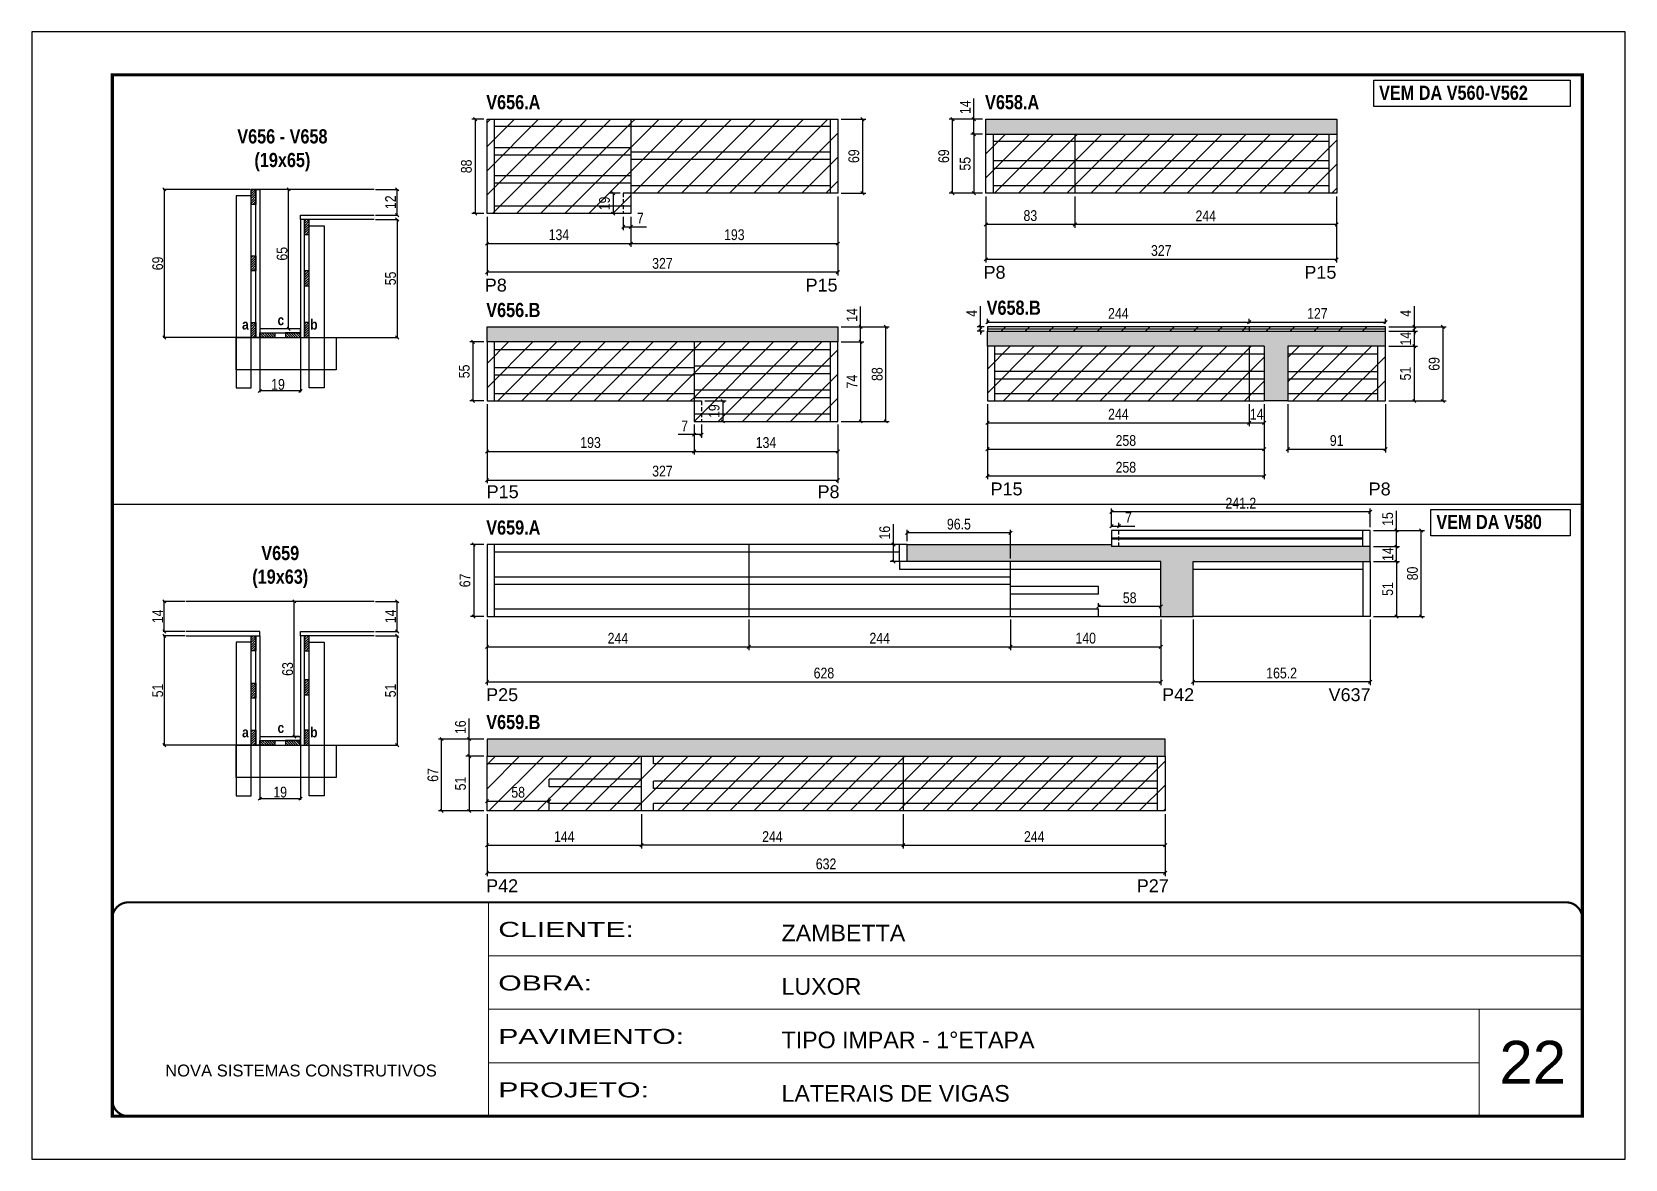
# Model space of a CAD drawing. Extents: x 3309 to 9563, y -2522 to 14608.
# Drawn here: x 4908 to 6393, y 7815 to 8865 of the extents above; entities that cross this region are included whole.
import ezdxf

# ---------------------------------------------------------------- set-up
doc = ezdxf.new("R2010")
doc.units = 0
doc.header["$PDMODE"] = 35
doc.header["$PDSIZE"] = -10
for name, pattern in [('CONTINUO', [0]), ('DASHED', [0.75, 0.5, -0.25]), ('HIDDEN', [0.375, 0.25, -0.125])]:
    doc.linetypes.add(name, pattern=pattern)
for name, color, linetype in [('5', 5, 'Continuous'), ('COTA', 241, 'Continuous'), ('detalhes', 4, 'Continuous'), ('NOMENCLATURA', 7, 'Continuous'), ('Painéis', 200, 'Continuous'), ('SARR_2.2x7', 40, 'Continuous'), ('SARR_3.5x7', 81, 'Continuous')]:
    doc.layers.add(name, color=color, linetype=linetype)
for name, color, linetype, lineweight in [('CARIMBO', 255, 'Continuous', 9), ('CONCRETO', 251, 'Continuous', 25), ('Folhas', 255, 'Continuous', 9), ('Hachura', 251, 'Continuous', 9), ('SARRAFO DE PRESSAO', 251, 'DASHED', 9)]:
    doc.layers.add(name, color=color, linetype=linetype, lineweight=lineweight)
doc.layers.add('Laje_Perimetro', color=7, linetype='Continuous', plot=False)
doc.styles.add('ARIAL', font='arial.ttf')
doc.styles.add('COTA TECNICA', font='techl___.ttf', dxfattribs={"height": 10})
doc.styles.add('COTA TECNICA 2X', font='techl___.ttf', dxfattribs={"height": 10})
doc.styles.get("Standard").update_dxf_attribs({"font": 'arial.ttf'})
doc.styles.add('TECNICA', font='techb___.ttf', dxfattribs={"height": 10})
doc.styles.add('Tecnologia', font='')
doc.styles.get('Tecnologia').set_extended_font_data('Forgotten Futurist')
doc.dimstyles.new('PAINEL', dxfattribs={"dimtxt": 10, "dimasz": 3, "dimexe": 3, "dimexo": 3, "dimgap": 3, "dimtad": 1, "dimdec": 1, "dimzin": 12, "dimdsep": 46, "dimtxsty": 'COTA TECNICA', "dimblk1": 'OBLIQUE', "dimblk2": 'OBLIQUE', "dimsah": 1, "dimcen": 0.9, "dimclrd": 4, "dimclre": 4, "dimclrt": 240, "dimadec": 1, "dimazin": 3, "dimtfac": 1, "dimtdec": 1, "dimtmove": 0, "dimatfit": 3, "dimfxl": 1, "dimtolj": 1, "dimtzin": 12, "dimarcsym": 0})
doc.dimstyles.new('SECAO', dxfattribs={"dimscale": 0.333333, "dimtxt": 5, "dimasz": 9, "dimexe": 3, "dimexo": 3, "dimgap": 3, "dimtad": 1, "dimdec": 1, "dimlfac": 0.5, "dimzin": 12, "dimdsep": 46, "dimtxsty": 'COTA TECNICA 2X', "dimblk1": 'OBLIQUE', "dimblk2": 'OBLIQUE', "dimsah": 1, "dimcen": 0.9, "dimclrd": 4, "dimclre": 4, "dimclrt": 240, "dimadec": 1, "dimazin": 3, "dimtfac": 1, "dimtdec": 1, "dimtmove": 0, "dimatfit": 3, "dimfxl": 1, "dimtolj": 1, "dimtzin": 12, "dimarcsym": 0})
pattern_1 = [(135, (38355.8863, -114931.8855), (-1.122532015, -1.122532015), [])]
pattern_2 = [(45, (-118399.822, -24641.2545), (-1.122532015, 1.122532015), [])]
pattern_3 = [(45, (-1585, 0), (-11.22532, 11.22532), [])]
pattern_4 = [(135, (38355.8863, -115311.7013), (-1.122532015, -1.122532015), [])]
pattern_5 = [(45, (-118399.822, -24933.0702), (-1.122532015, 1.122532015), [])]
pattern_6 = [(45, (-118399.822, -25021.0702), (-1.122532015, 1.122532015), [])]

msp = doc.modelspace()

# ---------------------------------------------------------------- texts
at = {"layer": '5', "linetype": 'Continuous'}
for s, rotation, p in [('P8', 0.00004, (5794.89, 8635.05)), ('P15', 359.99996, (6093.91, 8635.05)), ('P8', 0.00004, (5330.02, 8623.11)), ('P15', 359.99996, (5629.01, 8623.11)), ('P15', 0.00004, (5331.77, 8430.64)), ('P8', 359.99996, (5640.18, 8430.64)), ('P15', 0.00004, (5801.43, 8433.25)), ('P8', 359.99996, (6153.84, 8433.25)), ('P25', 359.99996, (5331.25, 8241.59)), ('P42', 359.99996, (5961.32, 8241.59)), ('V637', 0.00004, (6116.47, 8241.59)), ('P42', 359.99996, (5331.25, 8063.63)), ('P27', 359.99996, (5937.69, 8063.63))]:
    msp.add_text(s, height=12, rotation=rotation, dxfattribs=at).set_placement(p)
at = {"layer": 'CARIMBO', "style": 'ARIAL'}
msp.add_text('22', height=40, dxfattribs=at).set_placement((6275.73, 7885.13))
at = {"layer": 'detalhes', "style": 'TECNICA'}
for s, p in [('c', (5136.89, 8591.76)), ('a', (5103.83, 8587.65)), ('b', (5167.39, 8587.63)), ('a', (5103.83, 8207.83)), ('c', (5136.89, 8211.94)), ('b', (5167.39, 8207.82))]:
    msp.add_text(s, height=9.6, dxfattribs=at).set_placement(p)
at = {"layer": 'NOMENCLATURA', "style": 'TECNICA'}
for s, p in [('V656.A', (5331.4, 8792.91)), ('V658.A', (5796.3, 8792.91)), ('VEM DA V560-V562', (6163.55, 8801.69)), ('V658.B', (5797.8, 8601.44)), ('V656.B', (5331.4, 8599.35)), ('V659.A', (5331.4, 8396.7)), ('VEM DA V580', (6216.93, 8401.92)), ('V659.B', (5331.4, 8215.5))]:
    msp.add_text(s, height=13.2, dxfattribs=at).set_placement(p)
at = {"layer": 'NOMENCLATURA', "char_height": 13.2, "attachment_point": 2, "style": 'TECNICA'}
for s, insert in [('V656 - V658\\P(19x65)', (5141.38, 8774.26)), ('V659\\P(19x63)', (5139.38, 8386.16))]:
    msp.add_mtext_dynamic_manual_height_columns(s, width=300.2766, gutter_width=1, heights=[0], dxfattribs=dict(at, insert=insert))

# ---------------------------------------------------------------- blocks, each defined once
blk = doc.blocks.new('9999999999')
at = {"color": 30, "linetype": 'CONTINUO'}
for p, q in [((98564.6, 34230.2), (98564.6, 34429.4)), ((98564.6, 34379.6), (99584, 34379.6)), ((98564.6, 34329.8), (99488, 34329.8)), ((99584, 34329.8), (99488, 34329.8)), ((99488, 34329.8), (99488, 34230.2)), ((98564.6, 34280), (99488, 34280))]:
    blk.add_line(p, q, dxfattribs=at)
at = {"color": 30, "linetype": 'CONTINUO', "const_width": 2}
blk.add_lwpolyline([(99584, 34230.2), (99584, 34414.4, 0.414214), (99569, 34429.4), (98229, 34429.4, 0.414214), (98214, 34414.4), (98214, 34245.2, 0.414214), (98229, 34230.2), (99584, 34230.2)], format="xyb", dxfattribs=at)
at = {"layer": 'Folhas'}
blk.add_lwpolyline([(98139, 34190.2), (99624, 34190.2), (99624, 35240.2), (98139, 35240.2)], close=True, dxfattribs=at)
at = {"layer": 'Folhas', "color": 30, "const_width": 3}
blk.add_lwpolyline([(98214, 34230.2), (99584, 34230.2), (99584, 35200.2), (98214, 35200.2)], close=True, dxfattribs=at)
at = {"color": 7, "linetype": 'Continuous', "ltscale": 5, "style": 'ARIAL'}
for s, height, p in [('ZAMBETTA', 15.48, (98837.7, 34393.1)), ('LUXOR', 15.48, (98837.7, 34343.3)), ('TIPO IMPAR - 1°ETAPA', 15.483, (98837.7, 34293.5)), ('NOVA SISTEMAS CONSTRUTIVOS', 11.059, (98263.2, 34267.2)), ('LATERAIS DE VIGAS', 15.483, (98837.7, 34243.7))]:
    blk.add_text(s, height=height, dxfattribs=at).set_placement(p)
at = {"layer": 'Folhas', "color": 7, "style": 'Tecnologia', "width": 1.5}
for s, p in [('CLIENTE:', (98573.7, 34397.2)), ('OBRA:', (98573.7, 34347.3)), ('PAVIMENTO:', (98573.7, 34297.5)), ('PROJETO:', (98573.7, 34247.7))]:
    blk.add_text(s, height=14, dxfattribs=at).set_placement(p)
blk = doc.blocks.new('_Oblique')
at = {"color": 0, "linetype": 'ByBlock', "lineweight": -2}
blk.add_line((-0.5, -0.5), (0.5, 0.5), dxfattribs=at)
blk = doc.blocks.new('*D2660')
at = {"layer": 'COTA', "color": 4, "lineweight": -2, "transparency": 16777216}
for p, q in [((5120.3, 8579.3), (5120.3, 8529.5)), ((5158.3, 8579.3), (5158.3, 8529.5)), ((5158.3, 8530.5), (5120.3, 8530.5))]:
    blk.add_line(p, q, dxfattribs=at)
at = {"layer": 'Defpoints', "color": 0, "transparency": 16777216}
for p in [(5120.3, 8580.3), (5158.3, 8580.3), (5120.3, 8530.5)]:
    blk.add_point(p, dxfattribs=at)
at = {"layer": 'COTA', "color": 4, "lineweight": -2, "transparency": 16777216, "xscale": 3, "yscale": 3, "zscale": 3, "rotation": 180}
blk.add_blockref('_Oblique', (5120.3, 8530.5), dxfattribs=at)
at = {"layer": 'COTA', "color": 4, "lineweight": -2, "transparency": 16777216, "xscale": 3, "yscale": 3, "zscale": 3}
blk.add_blockref('_Oblique', (5158.3, 8530.5), dxfattribs=at)
at = {"layer": 'COTA', "color": 240, "transparency": 16777216, "insert": (5137.3, 8536.6), "char_height": 10, "attachment_point": 5, "style": 'COTA TECNICA 2X'}
blk.add_mtext('\\A1;19', dxfattribs=at)
blk = doc.blocks.new('*D2661')
at = {"layer": 'COTA', "color": 4, "lineweight": -2, "transparency": 16777216}
for p, q in [((5111.3, 8718.3), (5030.3, 8718.3)), ((5031.3, 8718.3), (5031.3, 8580.3)), ((5111.3, 8580.3), (5030.3, 8580.3))]:
    blk.add_line(p, q, dxfattribs=at)
at = {"layer": 'Defpoints', "color": 0, "transparency": 16777216}
for p in [(5112.3, 8718.3, 0), (5031.3, 8580.3), (5112.3, 8580.3, 0)]:
    blk.add_point(p, dxfattribs=at)
at = {"layer": 'COTA', "color": 4, "lineweight": -2, "transparency": 16777216, "xscale": 3, "yscale": 3, "zscale": 3}
for p, rotation in [((5031.3, 8718.3), 90), ((5031.3, 8580.3), 270)]:
    blk.add_blockref('_Oblique', p, dxfattribs=dict(at, rotation=rotation))
at = {"layer": 'COTA', "color": 240, "transparency": 16777216, "insert": (5025.2, 8649.3), "char_height": 10, "attachment_point": 5, "rotation": 90, "style": 'COTA TECNICA 2X'}
blk.add_mtext('\\A1;69', dxfattribs=at)
blk = doc.blocks.new('*D2662')
at = {"layer": 'COTA', "color": 4, "lineweight": -2, "transparency": 16777216}
for p, q in [((5228, 8690.3), (5249.3, 8690.3)), ((5248.3, 8690.3), (5248.3, 8580.3)), ((5167.3, 8580.3), (5249.3, 8580.3))]:
    blk.add_line(p, q, dxfattribs=at)
at = {"layer": 'Defpoints', "color": 0, "transparency": 16777216}
for p in [(5227, 8690.3), (5166.3, 8580.3, 0), (5248.3, 8580.3)]:
    blk.add_point(p, dxfattribs=at)
at = {"layer": 'COTA', "color": 4, "lineweight": -2, "transparency": 16777216, "xscale": 3, "yscale": 3, "zscale": 3}
for p, rotation in [((5248.3, 8690.3), 90), ((5248.3, 8580.3), 270)]:
    blk.add_blockref('_Oblique', p, dxfattribs=dict(at, rotation=rotation))
at = {"layer": 'COTA', "color": 240, "transparency": 16777216, "insert": (5242.2, 8635.3), "char_height": 10, "attachment_point": 5, "rotation": 90, "style": 'COTA TECNICA 2X'}
blk.add_mtext('\\A1;55', dxfattribs=at)
blk = doc.blocks.new('*D2663')
at = {"layer": 'COTA', "color": 4, "lineweight": -2, "transparency": 16777216}
for p, q in [((5157.3, 8718.3), (5146.2, 8718.3)), ((5147.2, 8588.3), (5147.2, 8718.3)), ((5157.3, 8588.3), (5146.2, 8588.3))]:
    blk.add_line(p, q, dxfattribs=at)
at = {"layer": 'Defpoints', "color": 0, "transparency": 16777216}
for p in [(5147.2, 8718.3), (5158.3, 8718.3), (5158.3, 8588.3)]:
    blk.add_point(p, dxfattribs=at)
at = {"layer": 'COTA', "color": 4, "lineweight": -2, "transparency": 16777216, "xscale": 3, "yscale": 3, "zscale": 3}
for p, rotation in [((5147.2, 8718.3), 90), ((5147.2, 8588.3), 270)]:
    blk.add_blockref('_Oblique', p, dxfattribs=dict(at, rotation=rotation))
at = {"layer": 'COTA', "color": 240, "transparency": 16777216, "insert": (5141.1, 8658.3), "char_height": 10, "attachment_point": 5, "rotation": 90, "style": 'COTA TECNICA 2X'}
blk.add_mtext('\\A1;65', dxfattribs=at)
blk = doc.blocks.new('*D2664')
at = {"layer": 'COTA', "color": 4, "lineweight": -2, "transparency": 16777216}
for p, q in [((5228, 8718.3), (5249.3, 8718.3)), ((5248.3, 8694.3), (5248.3, 8718.3)), ((5228, 8694.3), (5249.3, 8694.3))]:
    blk.add_line(p, q, dxfattribs=at)
at = {"layer": 'Defpoints', "color": 0, "transparency": 16777216}
for p in [(5227, 8718.3), (5248.3, 8718.3), (5227, 8694.3)]:
    blk.add_point(p, dxfattribs=at)
at = {"layer": 'COTA', "color": 4, "lineweight": -2, "transparency": 16777216, "xscale": 3, "yscale": 3, "zscale": 3}
for p, rotation in [((5248.3, 8718.3), 90), ((5248.3, 8694.3), 270)]:
    blk.add_blockref('_Oblique', p, dxfattribs=dict(at, rotation=rotation))
at = {"layer": 'COTA', "color": 240, "transparency": 16777216, "insert": (5242.2, 8706.3), "char_height": 10, "attachment_point": 5, "rotation": 90, "style": 'COTA TECNICA 2X'}
blk.add_mtext('\\A1;12', dxfattribs=at)
blk = doc.blocks.new('*D2685')
at = {"layer": 'COTA', "color": 4, "lineweight": -2, "transparency": 16777216}
for p, q in [((5797, 8711.7), (5797, 8650.1)), ((6124, 8711.7), (6124, 8650.1)), ((6124, 8653.1), (5797, 8653.1))]:
    blk.add_line(p, q, dxfattribs=at)
at = {"layer": 'Defpoints', "color": 0, "transparency": 16777216}
for p in [(5797, 8714.7), (6124, 8714.7), (5797, 8653.1)]:
    blk.add_point(p, dxfattribs=at)
at = {"layer": 'COTA', "color": 4, "lineweight": -2, "transparency": 16777216, "xscale": 3, "yscale": 3, "zscale": 3, "rotation": 180}
blk.add_blockref('_Oblique', (5797, 8653.1), dxfattribs=at)
at = {"layer": 'COTA', "color": 4, "lineweight": -2, "transparency": 16777216, "xscale": 3, "yscale": 3, "zscale": 3}
blk.add_blockref('_Oblique', (6124, 8653.1), dxfattribs=at)
at = {"layer": 'COTA', "color": 240, "transparency": 16777216, "insert": (5960.5, 8661.3), "char_height": 10, "attachment_point": 5, "style": 'COTA TECNICA'}
blk.add_mtext('\\A1;327', dxfattribs=at)
blk = doc.blocks.new('*D2686')
at = {"layer": 'COTA', "color": 4, "lineweight": -2, "transparency": 16777216}
for p, q in [((5880, 8711.7), (5880, 8682.6)), ((6124, 8711.7), (6124, 8682.6)), ((6124, 8685.6), (5880, 8685.6))]:
    blk.add_line(p, q, dxfattribs=at)
at = {"layer": 'Defpoints', "color": 0, "transparency": 16777216}
for p in [(5880, 8714.7), (6124, 8714.7), (5880, 8685.6)]:
    blk.add_point(p, dxfattribs=at)
at = {"layer": 'COTA', "color": 4, "lineweight": -2, "transparency": 16777216, "xscale": 3, "yscale": 3, "zscale": 3, "rotation": 180}
blk.add_blockref('_Oblique', (5880, 8685.6), dxfattribs=at)
at = {"layer": 'COTA', "color": 4, "lineweight": -2, "transparency": 16777216, "xscale": 3, "yscale": 3, "zscale": 3}
blk.add_blockref('_Oblique', (6124, 8685.6), dxfattribs=at)
at = {"layer": 'COTA', "color": 240, "transparency": 16777216, "insert": (6002, 8693.6), "char_height": 10, "attachment_point": 5, "style": 'COTA TECNICA'}
blk.add_mtext('\\A1;244', dxfattribs=at)
blk = doc.blocks.new('*D2687')
at = {"layer": 'COTA', "color": 4, "lineweight": -2, "transparency": 16777216}
for p, q in [((5797, 8711.7), (5797, 8682.6)), ((5880, 8711.7), (5880, 8682.6)), ((5880, 8685.6), (5797, 8685.6))]:
    blk.add_line(p, q, dxfattribs=at)
at = {"layer": 'Defpoints', "color": 0, "transparency": 16777216}
for p in [(5797, 8714.7), (5880, 8714.7), (5797, 8685.6)]:
    blk.add_point(p, dxfattribs=at)
at = {"layer": 'COTA', "color": 4, "lineweight": -2, "transparency": 16777216, "xscale": 3, "yscale": 3, "zscale": 3, "rotation": 180}
blk.add_blockref('_Oblique', (5797, 8685.6), dxfattribs=at)
at = {"layer": 'COTA', "color": 4, "lineweight": -2, "transparency": 16777216, "xscale": 3, "yscale": 3, "zscale": 3}
blk.add_blockref('_Oblique', (5880, 8685.6), dxfattribs=at)
at = {"layer": 'COTA', "color": 240, "transparency": 16777216, "insert": (5838.5, 8693.8), "char_height": 10, "attachment_point": 5, "style": 'COTA TECNICA'}
blk.add_mtext('\\A1;83', dxfattribs=at)
blk = doc.blocks.new('*D2671')
at = {"layer": 'COTA', "color": 4, "lineweight": -2, "transparency": 16777216}
for p, q in [((5794, 8769.7), (5782.9, 8769.7)), ((5785.9, 8769.7), (5785.9, 8714.7)), ((5794, 8714.7), (5782.9, 8714.7))]:
    blk.add_line(p, q, dxfattribs=at)
at = {"layer": 'Defpoints', "color": 0, "transparency": 16777216}
for p in [(5797, 8769.7), (5785.9, 8714.7), (5797, 8714.7)]:
    blk.add_point(p, dxfattribs=at)
at = {"layer": 'COTA', "color": 4, "lineweight": -2, "transparency": 16777216, "xscale": 3, "yscale": 3, "zscale": 3}
for p, rotation in [((5785.9, 8769.7), 90), ((5785.9, 8714.7), 270)]:
    blk.add_blockref('_Oblique', p, dxfattribs=dict(at, rotation=rotation))
at = {"layer": 'COTA', "color": 240, "transparency": 16777216, "insert": (5777.8, 8742.2), "char_height": 10, "attachment_point": 5, "rotation": 90, "style": 'COTA TECNICA'}
blk.add_mtext('\\A1;55', dxfattribs=at)
blk = doc.blocks.new('*D2672')
at = {"layer": 'COTA', "color": 4, "lineweight": -2, "transparency": 16777216}
for p, q in [((5659.1, 8711.7), (5659.1, 8638.1)), ((5332.1, 8692.7), (5332.1, 8638.1)), ((5659.1, 8641.1), (5332.1, 8641.1))]:
    blk.add_line(p, q, dxfattribs=at)
at = {"layer": 'Defpoints', "color": 0, "transparency": 16777216}
for p in [(5659.1, 8714.7), (5332.1, 8695.7), (5332.1, 8641.1)]:
    blk.add_point(p, dxfattribs=at)
at = {"layer": 'COTA', "color": 4, "lineweight": -2, "transparency": 16777216, "xscale": 3, "yscale": 3, "zscale": 3, "rotation": 180}
blk.add_blockref('_Oblique', (5332.1, 8641.1), dxfattribs=at)
at = {"layer": 'COTA', "color": 4, "lineweight": -2, "transparency": 16777216, "xscale": 3, "yscale": 3, "zscale": 3}
blk.add_blockref('_Oblique', (5659.1, 8641.1), dxfattribs=at)
at = {"layer": 'COTA', "color": 240, "transparency": 16777216, "insert": (5495.6, 8649.3), "char_height": 10, "attachment_point": 5, "style": 'COTA TECNICA'}
blk.add_mtext('\\A1;327', dxfattribs=at)
blk = doc.blocks.new('*D2673')
at = {"layer": 'COTA', "color": 4, "lineweight": -2, "transparency": 16777216}
for p, q in [((5659.1, 8711.7), (5659.1, 8664.7)), ((5466.1, 8692.7), (5466.1, 8664.7)), ((5659.1, 8667.7), (5466.1, 8667.7))]:
    blk.add_line(p, q, dxfattribs=at)
at = {"layer": 'Defpoints', "color": 0, "transparency": 16777216}
for p in [(5659.1, 8714.7), (5466.1, 8695.7), (5466.1, 8667.7)]:
    blk.add_point(p, dxfattribs=at)
at = {"layer": 'COTA', "color": 4, "lineweight": -2, "transparency": 16777216, "xscale": 3, "yscale": 3, "zscale": 3, "rotation": 180}
blk.add_blockref('_Oblique', (5466.1, 8667.7), dxfattribs=at)
at = {"layer": 'COTA', "color": 4, "lineweight": -2, "transparency": 16777216, "xscale": 3, "yscale": 3, "zscale": 3}
blk.add_blockref('_Oblique', (5659.1, 8667.7), dxfattribs=at)
at = {"layer": 'COTA', "color": 240, "transparency": 16777216, "insert": (5562.6, 8676), "char_height": 10, "attachment_point": 5, "style": 'COTA TECNICA'}
blk.add_mtext('\\A1;193', dxfattribs=at)
blk = doc.blocks.new('*D2674')
at = {"layer": 'COTA', "color": 4, "lineweight": -2, "transparency": 16777216}
for p, q in [((5332.1, 8692.7), (5332.1, 8664.7)), ((5466.1, 8692.7), (5466.1, 8664.7)), ((5466.1, 8667.7), (5332.1, 8667.7))]:
    blk.add_line(p, q, dxfattribs=at)
at = {"layer": 'Defpoints', "color": 0, "transparency": 16777216}
for p in [(5332.1, 8695.7), (5466.1, 8695.7), (5332.1, 8667.7)]:
    blk.add_point(p, dxfattribs=at)
at = {"layer": 'COTA', "color": 4, "lineweight": -2, "transparency": 16777216, "xscale": 3, "yscale": 3, "zscale": 3, "rotation": 180}
blk.add_blockref('_Oblique', (5332.1, 8667.7), dxfattribs=at)
at = {"layer": 'COTA', "color": 4, "lineweight": -2, "transparency": 16777216, "xscale": 3, "yscale": 3, "zscale": 3}
blk.add_blockref('_Oblique', (5466.1, 8667.7), dxfattribs=at)
at = {"layer": 'COTA', "color": 240, "transparency": 16777216, "insert": (5399.1, 8676), "char_height": 10, "attachment_point": 5, "style": 'COTA TECNICA'}
blk.add_mtext('\\A1;134', dxfattribs=at)
blk = doc.blocks.new('*D2675')
at = {"layer": 'COTA', "color": 4, "lineweight": -2, "transparency": 16777216}
for p, q in [((5329.1, 8783.7), (5318, 8783.7)), ((5321, 8783.7), (5321, 8695.7)), ((5329.1, 8695.7), (5318, 8695.7))]:
    blk.add_line(p, q, dxfattribs=at)
at = {"layer": 'Defpoints', "color": 0, "transparency": 16777216}
for p in [(5332.1, 8783.7), (5321, 8695.7), (5332.1, 8695.7)]:
    blk.add_point(p, dxfattribs=at)
at = {"layer": 'COTA', "color": 4, "lineweight": -2, "transparency": 16777216, "xscale": 3, "yscale": 3, "zscale": 3}
for p, rotation in [((5321, 8783.7), 90), ((5321, 8695.7), 270)]:
    blk.add_blockref('_Oblique', p, dxfattribs=dict(at, rotation=rotation))
at = {"layer": 'COTA', "color": 240, "transparency": 16777216, "insert": (5312.9, 8739.7), "char_height": 10, "attachment_point": 5, "rotation": 90, "style": 'COTA TECNICA'}
blk.add_mtext('\\A1;88', dxfattribs=at)
blk = doc.blocks.new('*D2676')
at = {"layer": 'COTA', "color": 4, "lineweight": -2, "transparency": 16777216}
for p, q in [((5785.9, 8783.7), (5785.9, 8802.8)), ((5794, 8783.7), (5782.9, 8783.7)), ((5785.9, 8769.7), (5785.9, 8783.7)), ((5794, 8769.7), (5782.9, 8769.7))]:
    blk.add_line(p, q, dxfattribs=at)
at = {"layer": 'Defpoints', "color": 0, "transparency": 16777216}
for p in [(5785.9, 8783.7), (5797, 8783.7), (5797, 8769.7)]:
    blk.add_point(p, dxfattribs=at)
at = {"layer": 'COTA', "color": 4, "lineweight": -2, "transparency": 16777216, "xscale": 3, "yscale": 3, "zscale": 3}
for p, rotation in [((5785.9, 8783.7), 90), ((5785.9, 8769.7), 270)]:
    blk.add_blockref('_Oblique', p, dxfattribs=dict(at, rotation=rotation))
at = {"layer": 'COTA', "color": 240, "transparency": 16777216, "insert": (5777.8, 8794.8), "char_height": 10, "attachment_point": 5, "rotation": 90, "style": 'COTA TECNICA'}
blk.add_mtext('\\A1;14', dxfattribs=at)
blk = doc.blocks.new('*D2677')
at = {"layer": 'COTA', "color": 4, "lineweight": -2, "transparency": 16777216}
for p, q in [((5794, 8783.7), (5762.9, 8783.7)), ((5765.9, 8714.7), (5765.9, 8783.7)), ((5794, 8714.7), (5762.9, 8714.7))]:
    blk.add_line(p, q, dxfattribs=at)
at = {"layer": 'Defpoints', "color": 0, "transparency": 16777216}
for p in [(5765.9, 8783.7), (5797, 8783.7), (5797, 8714.7)]:
    blk.add_point(p, dxfattribs=at)
at = {"layer": 'COTA', "color": 4, "lineweight": -2, "transparency": 16777216, "xscale": 3, "yscale": 3, "zscale": 3}
for p, rotation in [((5765.9, 8783.7), 90), ((5765.9, 8714.7), 270)]:
    blk.add_blockref('_Oblique', p, dxfattribs=dict(at, rotation=rotation))
at = {"layer": 'COTA', "color": 240, "transparency": 16777216, "insert": (5757.8, 8749.2), "char_height": 10, "attachment_point": 5, "rotation": 90, "style": 'COTA TECNICA'}
blk.add_mtext('\\A1;69', dxfattribs=at)
blk = doc.blocks.new('*D2678')
at = {"layer": 'COTA', "color": 4, "lineweight": -2, "transparency": 16777216}
for p, q in [((5798.5, 8518.2), (5798.5, 8448.3)), ((6056.5, 8518.2), (6056.5, 8448.3)), ((5798.5, 8451.3), (6056.5, 8451.3))]:
    blk.add_line(p, q, dxfattribs=at)
at = {"layer": 'Defpoints', "color": 0, "transparency": 16777216}
for p in [(5798.5, 8521.2), (6056.5, 8521.2), (6056.5, 8451.3)]:
    blk.add_point(p, dxfattribs=at)
at = {"layer": 'COTA', "color": 4, "lineweight": -2, "transparency": 16777216, "xscale": 3, "yscale": 3, "zscale": 3, "rotation": 180}
blk.add_blockref('_Oblique', (5798.5, 8451.3), dxfattribs=at)
at = {"layer": 'COTA', "color": 4, "lineweight": -2, "transparency": 16777216, "xscale": 3, "yscale": 3, "zscale": 3}
blk.add_blockref('_Oblique', (6056.5, 8451.3), dxfattribs=at)
at = {"layer": 'COTA', "color": 240, "transparency": 16777216, "insert": (5927.5, 8459.4), "char_height": 10, "attachment_point": 5, "style": 'COTA TECNICA'}
blk.add_mtext('\\A1;258', dxfattribs=at)
blk = doc.blocks.new('*D2679')
at = {"layer": 'COTA', "color": 4, "lineweight": -2, "transparency": 16777216}
for p, q in [((5798.5, 8518.2), (5798.5, 8473.2)), ((6056.5, 8518.2), (6056.5, 8473.2)), ((5798.5, 8476.2), (6056.5, 8476.2))]:
    blk.add_line(p, q, dxfattribs=at)
at = {"layer": 'Defpoints', "color": 0, "transparency": 16777216}
for p in [(5798.5, 8521.2), (6056.5, 8521.2), (6056.5, 8476.2)]:
    blk.add_point(p, dxfattribs=at)
at = {"layer": 'COTA', "color": 4, "lineweight": -2, "transparency": 16777216, "xscale": 3, "yscale": 3, "zscale": 3, "rotation": 180}
blk.add_blockref('_Oblique', (5798.5, 8476.2), dxfattribs=at)
at = {"layer": 'COTA', "color": 4, "lineweight": -2, "transparency": 16777216, "xscale": 3, "yscale": 3, "zscale": 3}
blk.add_blockref('_Oblique', (6056.5, 8476.2), dxfattribs=at)
at = {"layer": 'COTA', "color": 240, "transparency": 16777216, "insert": (5927.5, 8484.3), "char_height": 10, "attachment_point": 5, "style": 'COTA TECNICA'}
blk.add_mtext('\\A1;258', dxfattribs=at)
blk = doc.blocks.new('*D2680')
at = {"layer": 'COTA', "color": 4, "lineweight": -2, "transparency": 16777216}
for p, q in [((6078.5, 8518.2), (6078.5, 8473.2)), ((6169.5, 8518.2), (6169.5, 8473.2)), ((6078.5, 8476.2), (6169.5, 8476.2))]:
    blk.add_line(p, q, dxfattribs=at)
at = {"layer": 'Defpoints', "color": 0, "transparency": 16777216}
for p in [(6078.5, 8521.2), (6169.5, 8521.2), (6169.5, 8476.2)]:
    blk.add_point(p, dxfattribs=at)
at = {"layer": 'COTA', "color": 4, "lineweight": -2, "transparency": 16777216, "xscale": 3, "yscale": 3, "zscale": 3, "rotation": 180}
blk.add_blockref('_Oblique', (6078.5, 8476.2), dxfattribs=at)
at = {"layer": 'COTA', "color": 4, "lineweight": -2, "transparency": 16777216, "xscale": 3, "yscale": 3, "zscale": 3}
blk.add_blockref('_Oblique', (6169.5, 8476.2), dxfattribs=at)
at = {"layer": 'COTA', "color": 240, "transparency": 16777216, "insert": (6124, 8484.3), "char_height": 10, "attachment_point": 5, "style": 'COTA TECNICA'}
blk.add_mtext('\\A1;91', dxfattribs=at)
blk = doc.blocks.new('*D2681')
at = {"layer": 'COTA', "color": 4, "lineweight": -2, "transparency": 16777216}
for p, q in [((6172.5, 8590.2), (6226, 8590.2)), ((6223, 8590.2), (6223, 8521.2)), ((6172.5, 8521.2), (6226, 8521.2))]:
    blk.add_line(p, q, dxfattribs=at)
at = {"layer": 'Defpoints', "color": 0, "transparency": 16777216}
for p in [(6169.5, 8590.2), (6169.5, 8521.2), (6223, 8521.2)]:
    blk.add_point(p, dxfattribs=at)
at = {"layer": 'COTA', "color": 4, "lineweight": -2, "transparency": 16777216, "xscale": 3, "yscale": 3, "zscale": 3}
for p, rotation in [((6223, 8590.2), 90), ((6223, 8521.2), 270)]:
    blk.add_blockref('_Oblique', p, dxfattribs=dict(at, rotation=rotation))
at = {"layer": 'COTA', "color": 240, "transparency": 16777216, "insert": (6214.9, 8555.7), "char_height": 10, "attachment_point": 5, "rotation": 90, "style": 'COTA TECNICA'}
blk.add_mtext('\\A1;69', dxfattribs=at)
blk = doc.blocks.new('*D2682')
at = {"layer": 'COTA', "color": 4, "lineweight": -2, "transparency": 16777216}
for p, q in [((6172.5, 8572.2), (6199.4, 8572.2)), ((6196.4, 8521.2), (6196.4, 8572.2)), ((6172.5, 8521.2), (6199.4, 8521.2))]:
    blk.add_line(p, q, dxfattribs=at)
at = {"layer": 'Defpoints', "color": 0, "transparency": 16777216}
for p in [(6169.5, 8572.2), (6196.4, 8572.2), (6169.5, 8521.2)]:
    blk.add_point(p, dxfattribs=at)
at = {"layer": 'COTA', "color": 4, "lineweight": -2, "transparency": 16777216, "xscale": 3, "yscale": 3, "zscale": 3}
for p, rotation in [((6196.4, 8572.2), 90), ((6196.4, 8521.2), 270)]:
    blk.add_blockref('_Oblique', p, dxfattribs=dict(at, rotation=rotation))
at = {"layer": 'COTA', "color": 240, "transparency": 16777216, "insert": (6188.2, 8546.7), "char_height": 10, "attachment_point": 5, "rotation": 90, "style": 'COTA TECNICA'}
blk.add_mtext('\\A1;51', dxfattribs=at)
blk = doc.blocks.new('*D2683')
at = {"layer": 'COTA', "color": 4, "lineweight": -2, "transparency": 16777216}
for p, q in [((6172.5, 8586.2), (6199.4, 8586.2)), ((6196.4, 8572.2), (6196.4, 8586.2)), ((6172.5, 8572.2), (6199.4, 8572.2))]:
    blk.add_line(p, q, dxfattribs=at)
at = {"layer": 'Defpoints', "color": 0, "transparency": 16777216}
for p in [(6169.5, 8586.2), (6196.4, 8586.2), (6169.5, 8572.2)]:
    blk.add_point(p, dxfattribs=at)
at = {"layer": 'COTA', "color": 4, "lineweight": -2, "transparency": 16777216, "xscale": 3, "yscale": 3, "zscale": 3}
for p, rotation in [((6196.4, 8586.2), 90), ((6196.4, 8572.2), 270)]:
    blk.add_blockref('_Oblique', p, dxfattribs=dict(at, rotation=rotation))
at = {"layer": 'COTA', "color": 240, "transparency": 16777216, "insert": (6188.3, 8579.2), "char_height": 10, "attachment_point": 5, "rotation": 90, "style": 'COTA TECNICA'}
blk.add_mtext('\\A1;14', dxfattribs=at)
blk = doc.blocks.new('*D2654')
at = {"layer": 'COTA', "color": 4, "lineweight": -2, "transparency": 16777216}
for p, q in [((6196.4, 8590.2), (6196.4, 8609.4)), ((6172.5, 8590.2), (6199.4, 8590.2)), ((6172.5, 8586.2), (6199.4, 8586.2)), ((6196.4, 8586.2), (6196.4, 8590.2)), ((6196.4, 8586.2), (6196.4, 8583.2))]:
    blk.add_line(p, q, dxfattribs=at)
at = {"layer": 'Defpoints', "color": 0, "transparency": 16777216}
for p in [(6169.5, 8590.2), (6169.5, 8586.2), (6196.4, 8590.2)]:
    blk.add_point(p, dxfattribs=at)
at = {"layer": 'COTA', "color": 4, "lineweight": -2, "transparency": 16777216, "xscale": 3, "yscale": 3, "zscale": 3}
for p, rotation in [((6196.4, 8590.2), 270), ((6196.4, 8586.2), 90)]:
    blk.add_blockref('_Oblique', p, dxfattribs=dict(at, rotation=rotation))
at = {"layer": 'COTA', "color": 240, "transparency": 16777216, "insert": (6188.3, 8602.8), "char_height": 10, "attachment_point": 5, "rotation": 90, "style": 'COTA TECNICA'}
blk.add_mtext('\\A1;4', dxfattribs=at)
blk = doc.blocks.new('*D2655')
at = {"layer": 'COTA', "color": 4, "lineweight": -2, "transparency": 16777216}
for p, q in [((5120.3, 8199.5), (5120.3, 8149.7)), ((5158.3, 8199.5), (5158.3, 8149.7)), ((5158.3, 8150.7), (5120.3, 8150.7))]:
    blk.add_line(p, q, dxfattribs=at)
at = {"layer": 'Defpoints', "color": 0, "transparency": 16777216}
for p in [(5120.3, 8200.5), (5158.3, 8200.5), (5120.3, 8150.7)]:
    blk.add_point(p, dxfattribs=at)
at = {"layer": 'COTA', "color": 4, "lineweight": -2, "transparency": 16777216, "xscale": 3, "yscale": 3, "zscale": 3, "rotation": 180}
blk.add_blockref('_Oblique', (5120.3, 8150.7), dxfattribs=at)
at = {"layer": 'COTA', "color": 4, "lineweight": -2, "transparency": 16777216, "xscale": 3, "yscale": 3, "zscale": 3}
blk.add_blockref('_Oblique', (5158.3, 8150.7), dxfattribs=at)
at = {"layer": 'COTA', "color": 240, "transparency": 16777216, "insert": (5139.3, 8156.8), "char_height": 10, "attachment_point": 5, "style": 'COTA TECNICA 2X'}
blk.add_mtext('\\A1;19', dxfattribs=at)
blk = doc.blocks.new('*D2656')
at = {"layer": 'COTA', "color": 4, "lineweight": -2, "transparency": 16777216}
for p, q in [((5050.6, 8302.5), (5030.3, 8302.5)), ((5031.3, 8302.5), (5031.3, 8200.5)), ((5111.3, 8200.5), (5030.3, 8200.5))]:
    blk.add_line(p, q, dxfattribs=at)
at = {"layer": 'Defpoints', "color": 0, "transparency": 16777216}
for p in [(5051.6, 8302.5), (5031.3, 8200.5), (5112.3, 8200.5, 0)]:
    blk.add_point(p, dxfattribs=at)
at = {"layer": 'COTA', "color": 4, "lineweight": -2, "transparency": 16777216, "xscale": 3, "yscale": 3, "zscale": 3}
for p, rotation in [((5031.3, 8302.5), 90), ((5031.3, 8200.5), 270)]:
    blk.add_blockref('_Oblique', p, dxfattribs=dict(at, rotation=rotation))
at = {"layer": 'COTA', "color": 240, "transparency": 16777216, "insert": (5025.2, 8251.5), "char_height": 10, "attachment_point": 5, "rotation": 90, "style": 'COTA TECNICA 2X'}
blk.add_mtext('\\A1;51', dxfattribs=at)
blk = doc.blocks.new('*D2657')
at = {"layer": 'COTA', "color": 4, "lineweight": -2, "transparency": 16777216}
for p, q in [((5228, 8302.5), (5249.3, 8302.5)), ((5248.3, 8302.5), (5248.3, 8200.5)), ((5167.3, 8200.5), (5249.3, 8200.5))]:
    blk.add_line(p, q, dxfattribs=at)
at = {"layer": 'Defpoints', "color": 0, "transparency": 16777216}
for p in [(5227, 8302.5), (5166.3, 8200.5, 0), (5248.3, 8200.5)]:
    blk.add_point(p, dxfattribs=at)
at = {"layer": 'COTA', "color": 4, "lineweight": -2, "transparency": 16777216, "xscale": 3, "yscale": 3, "zscale": 3}
for p, rotation in [((5248.3, 8302.5), 90), ((5248.3, 8200.5), 270)]:
    blk.add_blockref('_Oblique', p, dxfattribs=dict(at, rotation=rotation))
at = {"layer": 'COTA', "color": 240, "transparency": 16777216, "insert": (5242.2, 8251.5), "char_height": 10, "attachment_point": 5, "rotation": 90, "style": 'COTA TECNICA 2X'}
blk.add_mtext('\\A1;51', dxfattribs=at)
blk = doc.blocks.new('*D2658')
at = {"layer": 'COTA', "color": 4, "lineweight": -2, "transparency": 16777216}
for p, q in [((5157.3, 8334.5), (5151.5, 8334.5)), ((5152.5, 8208.5), (5152.5, 8334.5)), ((5157.3, 8208.5), (5151.5, 8208.5))]:
    blk.add_line(p, q, dxfattribs=at)
at = {"layer": 'Defpoints', "color": 0, "transparency": 16777216}
for p in [(5152.5, 8334.5), (5158.3, 8334.5), (5158.3, 8208.5)]:
    blk.add_point(p, dxfattribs=at)
at = {"layer": 'COTA', "color": 4, "lineweight": -2, "transparency": 16777216, "xscale": 3, "yscale": 3, "zscale": 3}
for p, rotation in [((5152.5, 8334.5), 90), ((5152.5, 8208.5), 270)]:
    blk.add_blockref('_Oblique', p, dxfattribs=dict(at, rotation=rotation))
at = {"layer": 'COTA', "color": 240, "transparency": 16777216, "insert": (5146.3, 8271.5), "char_height": 10, "attachment_point": 5, "rotation": 90, "style": 'COTA TECNICA 2X'}
blk.add_mtext('\\A1;63', dxfattribs=at)
blk = doc.blocks.new('*D2659')
at = {"layer": 'COTA', "color": 4, "lineweight": -2, "transparency": 16777216}
for p, q in [((5228, 8334.5), (5249.3, 8334.5)), ((5248.3, 8306.5), (5248.3, 8334.5)), ((5228, 8306.5), (5249.3, 8306.5))]:
    blk.add_line(p, q, dxfattribs=at)
at = {"layer": 'Defpoints', "color": 0, "transparency": 16777216}
for p in [(5227, 8334.5), (5248.3, 8334.5), (5227, 8306.5)]:
    blk.add_point(p, dxfattribs=at)
at = {"layer": 'COTA', "color": 4, "lineweight": -2, "transparency": 16777216, "xscale": 3, "yscale": 3, "zscale": 3}
for p, rotation in [((5248.3, 8334.5), 90), ((5248.3, 8306.5), 270)]:
    blk.add_blockref('_Oblique', p, dxfattribs=dict(at, rotation=rotation))
at = {"layer": 'COTA', "color": 240, "transparency": 16777216, "insert": (5242.2, 8320.5), "char_height": 10, "attachment_point": 5, "rotation": 90, "style": 'COTA TECNICA 2X'}
blk.add_mtext('\\A1;14', dxfattribs=at)
blk = doc.blocks.new('*D2684')
at = {"layer": 'COTA', "color": 4, "lineweight": -2, "transparency": 16777216}
for p, q in [((5050.6, 8334.5), (5030.3, 8334.5)), ((5031.3, 8306.5), (5031.3, 8334.5)), ((5050.6, 8306.5), (5030.3, 8306.5))]:
    blk.add_line(p, q, dxfattribs=at)
at = {"layer": 'Defpoints', "color": 0, "transparency": 16777216}
for p in [(5031.3, 8334.5), (5051.6, 8334.5), (5051.6, 8306.5)]:
    blk.add_point(p, dxfattribs=at)
at = {"layer": 'COTA', "color": 4, "lineweight": -2, "transparency": 16777216, "xscale": 3, "yscale": 3, "zscale": 3}
for p, rotation in [((5031.3, 8334.5), 90), ((5031.3, 8306.5), 270)]:
    blk.add_blockref('_Oblique', p, dxfattribs=dict(at, rotation=rotation))
at = {"layer": 'COTA', "color": 240, "transparency": 16777216, "insert": (5025.2, 8320.5), "char_height": 10, "attachment_point": 5, "rotation": 90, "style": 'COTA TECNICA 2X'}
blk.add_mtext('\\A1;14', dxfattribs=at)
blk = doc.blocks.new('*D2665')
at = {"layer": 'COTA', "color": 4, "lineweight": -2, "transparency": 16777216}
for p, q in [((5332.1, 8136.3), (5332.1, 8078.6)), ((5964.1, 8136.3), (5964.1, 8078.6)), ((5964.1, 8081.6), (5332.1, 8081.6))]:
    blk.add_line(p, q, dxfattribs=at)
at = {"layer": 'Defpoints', "color": 0, "transparency": 16777216}
for p in [(5332.1, 8139.3), (5964.1, 8139.3), (5332.1, 8081.6)]:
    blk.add_point(p, dxfattribs=at)
at = {"layer": 'COTA', "color": 4, "lineweight": -2, "transparency": 16777216, "xscale": 3, "yscale": 3, "zscale": 3, "rotation": 180}
blk.add_blockref('_Oblique', (5332.1, 8081.6), dxfattribs=at)
at = {"layer": 'COTA', "color": 4, "lineweight": -2, "transparency": 16777216, "xscale": 3, "yscale": 3, "zscale": 3}
blk.add_blockref('_Oblique', (5964.1, 8081.6), dxfattribs=at)
at = {"layer": 'COTA', "color": 240, "transparency": 16777216, "insert": (5648.1, 8089.9), "char_height": 10, "attachment_point": 5, "style": 'COTA TECNICA'}
blk.add_mtext('\\A1;632', dxfattribs=at)
blk = doc.blocks.new('*D2653')
at = {"layer": 'COTA', "color": 4, "lineweight": -2, "transparency": 16777216}
for p, q in [((5476.1, 8136.3), (5476.1, 8104.4)), ((5720.1, 8136.3), (5720.1, 8104.4)), ((5720.1, 8107.4), (5476.1, 8107.4))]:
    blk.add_line(p, q, dxfattribs=at)
at = {"layer": 'Defpoints', "color": 0, "transparency": 16777216}
for p in [(5476.1, 8139.3), (5720.1, 8139.3), (5476.1, 8107.4)]:
    blk.add_point(p, dxfattribs=at)
at = {"layer": 'COTA', "color": 4, "lineweight": -2, "transparency": 16777216, "xscale": 3, "yscale": 3, "zscale": 3, "rotation": 180}
blk.add_blockref('_Oblique', (5476.1, 8107.4), dxfattribs=at)
at = {"layer": 'COTA', "color": 4, "lineweight": -2, "transparency": 16777216, "xscale": 3, "yscale": 3, "zscale": 3}
blk.add_blockref('_Oblique', (5720.1, 8107.4), dxfattribs=at)
at = {"layer": 'COTA', "color": 240, "transparency": 16777216, "insert": (5598.1, 8115.4), "char_height": 10, "attachment_point": 5, "style": 'COTA TECNICA'}
blk.add_mtext('\\A1;244', dxfattribs=at)
blk = doc.blocks.new('*D2666')
at = {"layer": 'COTA', "color": 4, "lineweight": -2, "transparency": 16777216}
for p, q in [((5332.1, 8142.3), (5332.1, 8151.5)), ((5332.1, 8148.5), (5390.1, 8148.5)), ((5390.1, 8142.3), (5390.1, 8151.5))]:
    blk.add_line(p, q, dxfattribs=at)
at = {"layer": 'Defpoints', "color": 0, "transparency": 16777216}
for p in [(5332.1, 8139.3), (5390.1, 8148.5), (5390.1, 8139.3)]:
    blk.add_point(p, dxfattribs=at)
at = {"layer": 'COTA', "color": 4, "lineweight": -2, "transparency": 16777216, "xscale": 3, "yscale": 3, "zscale": 3, "rotation": 180}
blk.add_blockref('_Oblique', (5332.1, 8148.5), dxfattribs=at)
at = {"layer": 'COTA', "color": 4, "lineweight": -2, "transparency": 16777216, "xscale": 3, "yscale": 3, "zscale": 3}
blk.add_blockref('_Oblique', (5390.1, 8148.5), dxfattribs=at)
at = {"layer": 'COTA', "color": 240, "transparency": 16777216, "insert": (5361.1, 8156.6), "char_height": 10, "attachment_point": 5, "style": 'COTA TECNICA'}
blk.add_mtext('\\A1;58', dxfattribs=at)
blk = doc.blocks.new('*D2667')
at = {"layer": 'COTA', "color": 4, "lineweight": -2, "transparency": 16777216}
for p, q in [((5329.1, 8190.3), (5312.5, 8190.3)), ((5315.5, 8190.3), (5315.5, 8139.3)), ((5329.1, 8139.3), (5312.5, 8139.3))]:
    blk.add_line(p, q, dxfattribs=at)
at = {"layer": 'Defpoints', "color": 0, "transparency": 16777216}
for p in [(5332.1, 8190.3), (5315.5, 8139.3), (5332.1, 8139.3)]:
    blk.add_point(p, dxfattribs=at)
at = {"layer": 'COTA', "color": 4, "lineweight": -2, "transparency": 16777216, "xscale": 3, "yscale": 3, "zscale": 3}
for p, rotation in [((5315.5, 8190.3), 90), ((5315.5, 8139.3), 270)]:
    blk.add_blockref('_Oblique', p, dxfattribs=dict(at, rotation=rotation))
at = {"layer": 'COTA', "color": 240, "transparency": 16777216, "insert": (5307.4, 8164.8), "char_height": 10, "attachment_point": 5, "rotation": 90, "style": 'COTA TECNICA'}
blk.add_mtext('\\A1;51', dxfattribs=at)
blk = doc.blocks.new('*D2668')
at = {"layer": 'COTA', "color": 4, "lineweight": -2, "transparency": 16777216}
for p, q in [((5315.5, 8206.3), (5315.5, 8225.3)), ((5329.1, 8206.3), (5312.5, 8206.3)), ((5315.5, 8190.3), (5315.5, 8206.3)), ((5329.1, 8190.3), (5312.5, 8190.3))]:
    blk.add_line(p, q, dxfattribs=at)
at = {"layer": 'Defpoints', "color": 0, "transparency": 16777216}
for p in [(5315.5, 8206.3), (5332.1, 8206.3), (5332.1, 8190.3)]:
    blk.add_point(p, dxfattribs=at)
at = {"layer": 'COTA', "color": 4, "lineweight": -2, "transparency": 16777216, "xscale": 3, "yscale": 3, "zscale": 3}
for p, rotation in [((5315.5, 8206.3), 90), ((5315.5, 8190.3), 270)]:
    blk.add_blockref('_Oblique', p, dxfattribs=dict(at, rotation=rotation))
at = {"layer": 'COTA', "color": 240, "transparency": 16777216, "insert": (5307.4, 8217.3), "char_height": 10, "attachment_point": 5, "rotation": 90, "style": 'COTA TECNICA'}
blk.add_mtext('\\A1;16', dxfattribs=at)
blk = doc.blocks.new('*D2669')
at = {"layer": 'COTA', "color": 4, "lineweight": -2, "transparency": 16777216}
for p, q in [((5329.1, 8206.3), (5286.8, 8206.3)), ((5289.8, 8139.3), (5289.8, 8206.3)), ((5329.1, 8139.3), (5286.8, 8139.3))]:
    blk.add_line(p, q, dxfattribs=at)
at = {"layer": 'Defpoints', "color": 0, "transparency": 16777216}
for p in [(5289.8, 8206.3), (5332.1, 8206.3), (5332.1, 8139.3)]:
    blk.add_point(p, dxfattribs=at)
at = {"layer": 'COTA', "color": 4, "lineweight": -2, "transparency": 16777216, "xscale": 3, "yscale": 3, "zscale": 3}
for p, rotation in [((5289.8, 8206.3), 90), ((5289.8, 8139.3), 270)]:
    blk.add_blockref('_Oblique', p, dxfattribs=dict(at, rotation=rotation))
at = {"layer": 'COTA', "color": 240, "transparency": 16777216, "insert": (5281.7, 8172.8), "char_height": 10, "attachment_point": 5, "rotation": 90, "style": 'COTA TECNICA'}
blk.add_mtext('\\A1;67', dxfattribs=at)
blk = doc.blocks.new('*D2670')
at = {"layer": 'COTA', "color": 4, "lineweight": -2, "transparency": 16777216}
for p, q in [((5720.1, 8136.3), (5720.1, 8104.4)), ((5964.1, 8136.3), (5964.1, 8104.4)), ((5720.1, 8107.4), (5964.1, 8107.4))]:
    blk.add_line(p, q, dxfattribs=at)
at = {"layer": 'Defpoints', "color": 0, "transparency": 16777216}
for p in [(5720.1, 8139.3), (5964.1, 8139.3), (5964.1, 8107.4)]:
    blk.add_point(p, dxfattribs=at)
at = {"layer": 'COTA', "color": 4, "lineweight": -2, "transparency": 16777216, "xscale": 3, "yscale": 3, "zscale": 3, "rotation": 180}
blk.add_blockref('_Oblique', (5720.1, 8107.4), dxfattribs=at)
at = {"layer": 'COTA', "color": 4, "lineweight": -2, "transparency": 16777216, "xscale": 3, "yscale": 3, "zscale": 3}
blk.add_blockref('_Oblique', (5964.1, 8107.4), dxfattribs=at)
at = {"layer": 'COTA', "color": 240, "transparency": 16777216, "insert": (5842.1, 8115.4), "char_height": 10, "attachment_point": 5, "style": 'COTA TECNICA'}
blk.add_mtext('\\A1;244', dxfattribs=at)
blk = doc.blocks.new('*D2688')
at = {"layer": 'COTA', "color": 4, "lineweight": -2, "transparency": 16777216}
for p, q in [((5662.1, 8783.7), (5685.1, 8783.7)), ((5682.1, 8783.7), (5682.1, 8714.7)), ((5662.1, 8714.7), (5685.1, 8714.7))]:
    blk.add_line(p, q, dxfattribs=at)
at = {"layer": 'Defpoints', "color": 0, "transparency": 16777216}
for p in [(5659.1, 8783.7), (5659.1, 8714.7), (5682.1, 8714.7)]:
    blk.add_point(p, dxfattribs=at)
at = {"layer": 'COTA', "color": 4, "lineweight": -2, "transparency": 16777216, "xscale": 3, "yscale": 3, "zscale": 3}
for p, rotation in [((5682.1, 8783.7), 90), ((5682.1, 8714.7), 270)]:
    blk.add_blockref('_Oblique', p, dxfattribs=dict(at, rotation=rotation))
at = {"layer": 'COTA', "color": 240, "transparency": 16777216, "insert": (5674, 8749.2), "char_height": 10, "attachment_point": 5, "rotation": 90, "style": 'COTA TECNICA'}
blk.add_mtext('\\A1;69', dxfattribs=at)
blk = doc.blocks.new('*D2689')
at = {"layer": 'COTA', "color": 4, "lineweight": -2, "transparency": 16777216}
for p, q in [((5456.1, 8714.7), (5446.7, 8714.7)), ((5449.7, 8714.7), (5449.7, 8695.7)), ((5456.1, 8695.7), (5446.7, 8695.7))]:
    blk.add_line(p, q, dxfattribs=at)
at = {"layer": 'Defpoints', "color": 0, "transparency": 16777216}
for p in [(5459.1, 8714.7), (5449.7, 8695.7), (5459.1, 8695.7)]:
    blk.add_point(p, dxfattribs=at)
at = {"layer": 'COTA', "color": 4, "lineweight": -2, "transparency": 16777216, "xscale": 3, "yscale": 3, "zscale": 3}
for p, rotation in [((5449.7, 8714.7), 90), ((5449.7, 8695.7), 270)]:
    blk.add_blockref('_Oblique', p, dxfattribs=dict(at, rotation=rotation))
at = {"layer": 'COTA', "color": 240, "transparency": 16777216, "insert": (5441.6, 8705.2), "char_height": 10, "attachment_point": 5, "rotation": 90, "style": 'COTA TECNICA'}
blk.add_mtext('\\A1;19', dxfattribs=at)
blk = doc.blocks.new('*D2690')
at = {"layer": 'COTA', "color": 4, "lineweight": -2, "transparency": 16777216}
for p, q in [((5459.1, 8692.7), (5459.1, 8680.4)), ((5466.1, 8692.7), (5466.1, 8680.4)), ((5459.1, 8683.4), (5466.1, 8683.4)), ((5466.1, 8683.4), (5480.8, 8683.4))]:
    blk.add_line(p, q, dxfattribs=at)
at = {"layer": 'Defpoints', "color": 0, "transparency": 16777216}
for p in [(5459.1, 8695.7), (5466.1, 8695.7), (5466.1, 8683.4)]:
    blk.add_point(p, dxfattribs=at)
at = {"layer": 'COTA', "color": 4, "lineweight": -2, "transparency": 16777216, "xscale": 3, "yscale": 3, "zscale": 3, "rotation": 180}
blk.add_blockref('_Oblique', (5459.1, 8683.4), dxfattribs=at)
at = {"layer": 'COTA', "color": 4, "lineweight": -2, "transparency": 16777216, "xscale": 3, "yscale": 3, "zscale": 3}
blk.add_blockref('_Oblique', (5466.1, 8683.4), dxfattribs=at)
at = {"layer": 'COTA', "color": 240, "transparency": 16777216, "insert": (5475, 8691.5), "char_height": 10, "attachment_point": 5, "style": 'COTA TECNICA'}
blk.add_mtext('\\A1;7', dxfattribs=at)
blk = doc.blocks.new('*D2691')
at = {"layer": 'COTA', "color": 4, "lineweight": -2, "transparency": 16777216}
for p, q in [((5332.1, 8518.2), (5332.1, 8444.5)), ((5659.1, 8499.2), (5659.1, 8444.5)), ((5332.1, 8447.5), (5659.1, 8447.5))]:
    blk.add_line(p, q, dxfattribs=at)
at = {"layer": 'Defpoints', "color": 0, "transparency": 16777216}
for p in [(5332.1, 8521.2), (5659.1, 8502.2), (5659.1, 8447.5)]:
    blk.add_point(p, dxfattribs=at)
at = {"layer": 'COTA', "color": 4, "lineweight": -2, "transparency": 16777216, "xscale": 3, "yscale": 3, "zscale": 3, "rotation": 180}
blk.add_blockref('_Oblique', (5332.1, 8447.5), dxfattribs=at)
at = {"layer": 'COTA', "color": 4, "lineweight": -2, "transparency": 16777216, "xscale": 3, "yscale": 3, "zscale": 3}
blk.add_blockref('_Oblique', (5659.1, 8447.5), dxfattribs=at)
at = {"layer": 'COTA', "color": 240, "transparency": 16777216, "insert": (5495.6, 8455.8), "char_height": 10, "attachment_point": 5, "style": 'COTA TECNICA'}
blk.add_mtext('\\A1;327', dxfattribs=at)
blk = doc.blocks.new('*D2692')
at = {"layer": 'COTA', "color": 4, "lineweight": -2, "transparency": 16777216}
for p, q in [((5332.1, 8518.2), (5332.1, 8471.2)), ((5525.1, 8499.2), (5525.1, 8471.2)), ((5332.1, 8474.2), (5525.1, 8474.2))]:
    blk.add_line(p, q, dxfattribs=at)
at = {"layer": 'Defpoints', "color": 0, "transparency": 16777216}
for p in [(5332.1, 8521.2), (5525.1, 8502.2), (5525.1, 8474.2)]:
    blk.add_point(p, dxfattribs=at)
at = {"layer": 'COTA', "color": 4, "lineweight": -2, "transparency": 16777216, "xscale": 3, "yscale": 3, "zscale": 3, "rotation": 180}
blk.add_blockref('_Oblique', (5332.1, 8474.2), dxfattribs=at)
at = {"layer": 'COTA', "color": 4, "lineweight": -2, "transparency": 16777216, "xscale": 3, "yscale": 3, "zscale": 3}
blk.add_blockref('_Oblique', (5525.1, 8474.2), dxfattribs=at)
at = {"layer": 'COTA', "color": 240, "transparency": 16777216, "insert": (5428.6, 8482.4), "char_height": 10, "attachment_point": 5, "style": 'COTA TECNICA'}
blk.add_mtext('\\A1;193', dxfattribs=at)
blk = doc.blocks.new('*D2693')
at = {"layer": 'COTA', "color": 4, "lineweight": -2, "transparency": 16777216}
for p, q in [((5525.1, 8499.2), (5525.1, 8471.2)), ((5659.1, 8499.2), (5659.1, 8471.2)), ((5525.1, 8474.2), (5659.1, 8474.2))]:
    blk.add_line(p, q, dxfattribs=at)
at = {"layer": 'Defpoints', "color": 0, "transparency": 16777216}
for p in [(5525.1, 8502.2), (5659.1, 8502.2), (5659.1, 8474.2)]:
    blk.add_point(p, dxfattribs=at)
at = {"layer": 'COTA', "color": 4, "lineweight": -2, "transparency": 16777216, "xscale": 3, "yscale": 3, "zscale": 3, "rotation": 180}
blk.add_blockref('_Oblique', (5525.1, 8474.2), dxfattribs=at)
at = {"layer": 'COTA', "color": 4, "lineweight": -2, "transparency": 16777216, "xscale": 3, "yscale": 3, "zscale": 3}
blk.add_blockref('_Oblique', (5659.1, 8474.2), dxfattribs=at)
at = {"layer": 'COTA', "color": 240, "transparency": 16777216, "insert": (5592.1, 8482.4), "char_height": 10, "attachment_point": 5, "style": 'COTA TECNICA'}
blk.add_mtext('\\A1;134', dxfattribs=at)
blk = doc.blocks.new('*D2694')
at = {"layer": 'COTA', "color": 4, "lineweight": -2, "transparency": 16777216}
for p, q in [((5535.1, 8521.2), (5554.9, 8521.2)), ((5551.9, 8521.2), (5551.9, 8502.2)), ((5535.1, 8502.2), (5554.9, 8502.2))]:
    blk.add_line(p, q, dxfattribs=at)
at = {"layer": 'Defpoints', "color": 0, "transparency": 16777216}
for p in [(5532.1, 8521.2), (5532.1, 8502.2), (5551.9, 8502.2)]:
    blk.add_point(p, dxfattribs=at)
at = {"layer": 'COTA', "color": 4, "lineweight": -2, "transparency": 16777216, "xscale": 3, "yscale": 3, "zscale": 3}
for p, rotation in [((5551.9, 8521.2), 90), ((5551.9, 8502.2), 270)]:
    blk.add_blockref('_Oblique', p, dxfattribs=dict(at, rotation=rotation))
at = {"layer": 'COTA', "color": 240, "transparency": 16777216, "insert": (5543.8, 8511.7), "char_height": 10, "attachment_point": 5, "rotation": 90, "style": 'COTA TECNICA'}
blk.add_mtext('\\A1;19', dxfattribs=at)
blk = doc.blocks.new('*D2695')
at = {"layer": 'COTA', "color": 4, "lineweight": -2, "transparency": 16777216}
for p, q in [((5525.1, 8499.2), (5525.1, 8486.8)), ((5532.1, 8499.2), (5532.1, 8486.8)), ((5525.1, 8489.8), (5510.4, 8489.8)), ((5532.1, 8489.8), (5525.1, 8489.8))]:
    blk.add_line(p, q, dxfattribs=at)
at = {"layer": 'Defpoints', "color": 0, "transparency": 16777216}
for p in [(5525.1, 8502.2), (5532.1, 8502.2), (5525.1, 8489.8)]:
    blk.add_point(p, dxfattribs=at)
at = {"layer": 'COTA', "color": 4, "lineweight": -2, "transparency": 16777216, "xscale": 3, "yscale": 3, "zscale": 3, "rotation": 180}
blk.add_blockref('_Oblique', (5525.1, 8489.8), dxfattribs=at)
at = {"layer": 'COTA', "color": 4, "lineweight": -2, "transparency": 16777216, "xscale": 3, "yscale": 3, "zscale": 3}
blk.add_blockref('_Oblique', (5532.1, 8489.8), dxfattribs=at)
at = {"layer": 'COTA', "color": 240, "transparency": 16777216, "insert": (5516.3, 8497.9), "char_height": 10, "attachment_point": 5, "style": 'COTA TECNICA'}
blk.add_mtext('\\A1;7', dxfattribs=at)
blk = doc.blocks.new('*D2696')
at = {"layer": 'COTA', "color": 4, "lineweight": -2, "transparency": 16777216}
for p, q in [((5329.1, 8576.2), (5316, 8576.2)), ((5319, 8576.2), (5319, 8521.2)), ((5329.1, 8521.2), (5316, 8521.2))]:
    blk.add_line(p, q, dxfattribs=at)
at = {"layer": 'Defpoints', "color": 0, "transparency": 16777216}
for p in [(5332.1, 8576.2), (5319, 8521.2), (5332.1, 8521.2)]:
    blk.add_point(p, dxfattribs=at)
at = {"layer": 'COTA', "color": 4, "lineweight": -2, "transparency": 16777216, "xscale": 3, "yscale": 3, "zscale": 3}
for p, rotation in [((5319, 8576.2), 90), ((5319, 8521.2), 270)]:
    blk.add_blockref('_Oblique', p, dxfattribs=dict(at, rotation=rotation))
at = {"layer": 'COTA', "color": 240, "transparency": 16777216, "insert": (5310.9, 8548.7), "char_height": 10, "attachment_point": 5, "rotation": 90, "style": 'COTA TECNICA'}
blk.add_mtext('\\A1;55', dxfattribs=at)
blk = doc.blocks.new('*D2697')
at = {"layer": 'COTA', "color": 4, "lineweight": -2, "transparency": 16777216}
for p, q in [((5662.1, 8576.2), (5683.3, 8576.2)), ((5680.3, 8576.2), (5680.3, 8502.2)), ((5662.1, 8502.2), (5683.3, 8502.2))]:
    blk.add_line(p, q, dxfattribs=at)
at = {"layer": 'Defpoints', "color": 0, "transparency": 16777216}
for p in [(5659.1, 8576.2), (5659.1, 8502.2), (5680.3, 8502.2)]:
    blk.add_point(p, dxfattribs=at)
at = {"layer": 'COTA', "color": 4, "lineweight": -2, "transparency": 16777216, "xscale": 3, "yscale": 3, "zscale": 3}
for p, rotation in [((5680.3, 8576.2), 90), ((5680.3, 8502.2), 270)]:
    blk.add_blockref('_Oblique', p, dxfattribs=dict(at, rotation=rotation))
at = {"layer": 'COTA', "color": 240, "transparency": 16777216, "insert": (5672.2, 8539.2), "char_height": 10, "attachment_point": 5, "rotation": 90, "style": 'COTA TECNICA'}
blk.add_mtext('\\A1;74', dxfattribs=at)
blk = doc.blocks.new('*D2698')
at = {"layer": 'COTA', "color": 4, "lineweight": -2, "transparency": 16777216}
for p, q in [((5680.3, 8590.2), (5680.3, 8609.3)), ((5662.1, 8590.2), (5683.3, 8590.2)), ((5680.3, 8576.2), (5680.3, 8590.2)), ((5662.1, 8576.2), (5683.3, 8576.2))]:
    blk.add_line(p, q, dxfattribs=at)
at = {"layer": 'Defpoints', "color": 0, "transparency": 16777216}
for p in [(5659.1, 8590.2), (5680.3, 8590.2), (5659.1, 8576.2)]:
    blk.add_point(p, dxfattribs=at)
at = {"layer": 'COTA', "color": 4, "lineweight": -2, "transparency": 16777216, "xscale": 3, "yscale": 3, "zscale": 3}
for p, rotation in [((5680.3, 8590.2), 90), ((5680.3, 8576.2), 270)]:
    blk.add_blockref('_Oblique', p, dxfattribs=dict(at, rotation=rotation))
at = {"layer": 'COTA', "color": 240, "transparency": 16777216, "insert": (5672.2, 8601.2), "char_height": 10, "attachment_point": 5, "rotation": 90, "style": 'COTA TECNICA'}
blk.add_mtext('\\A1;14', dxfattribs=at)
blk = doc.blocks.new('*D2699')
at = {"layer": 'COTA', "color": 4, "lineweight": -2, "transparency": 16777216}
for p, q in [((5662.1, 8590.2), (5706.9, 8590.2)), ((5703.9, 8502.2), (5703.9, 8590.2)), ((5662.1, 8502.2), (5706.9, 8502.2))]:
    blk.add_line(p, q, dxfattribs=at)
at = {"layer": 'Defpoints', "color": 0, "transparency": 16777216}
for p in [(5659.1, 8590.2), (5703.9, 8590.2), (5659.1, 8502.2)]:
    blk.add_point(p, dxfattribs=at)
at = {"layer": 'COTA', "color": 4, "lineweight": -2, "transparency": 16777216, "xscale": 3, "yscale": 3, "zscale": 3}
for p, rotation in [((5703.9, 8590.2), 90), ((5703.9, 8502.2), 270)]:
    blk.add_blockref('_Oblique', p, dxfattribs=dict(at, rotation=rotation))
at = {"layer": 'COTA', "color": 240, "transparency": 16777216, "insert": (5695.8, 8546.2), "char_height": 10, "attachment_point": 5, "rotation": 90, "style": 'COTA TECNICA'}
blk.add_mtext('\\A1;88', dxfattribs=at)
blk = doc.blocks.new('*D2700')
at = {"layer": 'COTA', "color": 4, "lineweight": -2, "transparency": 16777216}
for p, q in [((5791.9, 8590.2), (5791.9, 8609.4)), ((5795.5, 8590.2), (5788.9, 8590.2)), ((5795.5, 8586.2), (5788.9, 8586.2)), ((5791.9, 8586.2), (5791.9, 8590.2)), ((5791.9, 8586.2), (5791.9, 8583.2))]:
    blk.add_line(p, q, dxfattribs=at)
at = {"layer": 'Defpoints', "color": 0, "transparency": 16777216}
for p in [(5791.9, 8590.2), (5798.5, 8590.2), (5798.5, 8586.2)]:
    blk.add_point(p, dxfattribs=at)
at = {"layer": 'COTA', "color": 4, "lineweight": -2, "transparency": 16777216, "xscale": 3, "yscale": 3, "zscale": 3}
for p, rotation in [((5791.9, 8590.2), 270), ((5791.9, 8586.2), 90)]:
    blk.add_blockref('_Oblique', p, dxfattribs=dict(at, rotation=rotation))
at = {"layer": 'COTA', "color": 240, "transparency": 16777216, "insert": (5783.8, 8602.8), "char_height": 10, "attachment_point": 5, "rotation": 90, "style": 'COTA TECNICA'}
blk.add_mtext('\\A1;4', dxfattribs=at)
blk = doc.blocks.new('*D2701')
at = {"layer": 'COTA', "color": 4, "lineweight": -2, "transparency": 16777216}
for p, q in [((5798.5, 8518.2), (5798.5, 8497.8)), ((6042.5, 8518.2), (6042.5, 8497.8)), ((5798.5, 8500.8), (6042.5, 8500.8))]:
    blk.add_line(p, q, dxfattribs=at)
at = {"layer": 'Defpoints', "color": 0, "transparency": 16777216}
for p in [(5798.5, 8521.2), (6042.5, 8521.2), (6042.5, 8500.8)]:
    blk.add_point(p, dxfattribs=at)
at = {"layer": 'COTA', "color": 4, "lineweight": -2, "transparency": 16777216, "xscale": 3, "yscale": 3, "zscale": 3, "rotation": 180}
blk.add_blockref('_Oblique', (5798.5, 8500.8), dxfattribs=at)
at = {"layer": 'COTA', "color": 4, "lineweight": -2, "transparency": 16777216, "xscale": 3, "yscale": 3, "zscale": 3}
blk.add_blockref('_Oblique', (6042.5, 8500.8), dxfattribs=at)
at = {"layer": 'COTA', "color": 240, "transparency": 16777216, "insert": (5920.5, 8508.9), "char_height": 10, "attachment_point": 5, "style": 'COTA TECNICA'}
blk.add_mtext('\\A1;244', dxfattribs=at)
blk = doc.blocks.new('*D2702')
at = {"layer": 'COTA', "color": 4, "lineweight": -2, "transparency": 16777216}
for p, q in [((6042.5, 8518.2), (6042.5, 8497.8)), ((6056.5, 8518.2), (6056.5, 8497.8)), ((6042.5, 8500.8), (6056.5, 8500.8))]:
    blk.add_line(p, q, dxfattribs=at)
at = {"layer": 'Defpoints', "color": 0, "transparency": 16777216}
for p in [(6042.5, 8521.2), (6056.5, 8521.2), (6056.5, 8500.8)]:
    blk.add_point(p, dxfattribs=at)
at = {"layer": 'COTA', "color": 4, "lineweight": -2, "transparency": 16777216, "xscale": 3, "yscale": 3, "zscale": 3, "rotation": 180}
blk.add_blockref('_Oblique', (6042.5, 8500.8), dxfattribs=at)
at = {"layer": 'COTA', "color": 4, "lineweight": -2, "transparency": 16777216, "xscale": 3, "yscale": 3, "zscale": 3}
blk.add_blockref('_Oblique', (6056.5, 8500.8), dxfattribs=at)
at = {"layer": 'COTA', "color": 240, "transparency": 16777216, "insert": (6049.5, 8508.9), "char_height": 10, "attachment_point": 5, "style": 'COTA TECNICA'}
blk.add_mtext('\\A1;14', dxfattribs=at)
blk = doc.blocks.new('*D2703')
at = {"layer": 'COTA', "color": 4, "lineweight": -2, "transparency": 16777216}
for p, q in [((5798.5, 8593.2), (5798.5, 8597.6)), ((5798.5, 8594.6), (6042.5, 8594.6)), ((6042.5, 8593.2), (6042.5, 8597.6))]:
    blk.add_line(p, q, dxfattribs=at)
at = {"layer": 'Defpoints', "color": 0, "transparency": 16777216}
for p in [(5798.5, 8590.2), (6042.5, 8594.6), (6042.5, 8590.2)]:
    blk.add_point(p, dxfattribs=at)
at = {"layer": 'COTA', "color": 4, "lineweight": -2, "transparency": 16777216, "xscale": 3, "yscale": 3, "zscale": 3, "rotation": 180}
blk.add_blockref('_Oblique', (5798.5, 8594.6), dxfattribs=at)
at = {"layer": 'COTA', "color": 4, "lineweight": -2, "transparency": 16777216, "xscale": 3, "yscale": 3, "zscale": 3}
blk.add_blockref('_Oblique', (6042.5, 8594.6), dxfattribs=at)
at = {"layer": 'COTA', "color": 240, "transparency": 16777216, "insert": (5920.5, 8602.7), "char_height": 10, "attachment_point": 5, "style": 'COTA TECNICA'}
blk.add_mtext('\\A1;244', dxfattribs=at)
blk = doc.blocks.new('*D2704')
at = {"layer": 'COTA', "color": 4, "lineweight": -2, "transparency": 16777216}
for p, q in [((6042.5, 8593.2), (6042.5, 8597.6)), ((6042.5, 8594.6), (6169.5, 8594.6)), ((6169.5, 8593.2), (6169.5, 8597.6))]:
    blk.add_line(p, q, dxfattribs=at)
at = {"layer": 'Defpoints', "color": 0, "transparency": 16777216}
for p in [(6042.5, 8590.2), (6169.5, 8594.6), (6169.5, 8590.2)]:
    blk.add_point(p, dxfattribs=at)
at = {"layer": 'COTA', "color": 4, "lineweight": -2, "transparency": 16777216, "xscale": 3, "yscale": 3, "zscale": 3, "rotation": 180}
blk.add_blockref('_Oblique', (6042.5, 8594.6), dxfattribs=at)
at = {"layer": 'COTA', "color": 4, "lineweight": -2, "transparency": 16777216, "xscale": 3, "yscale": 3, "zscale": 3}
blk.add_blockref('_Oblique', (6169.5, 8594.6), dxfattribs=at)
at = {"layer": 'COTA', "color": 240, "transparency": 16777216, "insert": (6106, 8602.7), "char_height": 10, "attachment_point": 5, "style": 'COTA TECNICA'}
blk.add_mtext('\\A1;127', dxfattribs=at)
blk = doc.blocks.new('*D2705')
at = {"layer": 'COTA', "color": 4, "lineweight": -2, "transparency": 16777216}
for p, q in [((5332.1, 8136.3), (5332.1, 8104.4)), ((5476.1, 8136.3), (5476.1, 8104.4)), ((5332.1, 8107.4), (5476.1, 8107.4))]:
    blk.add_line(p, q, dxfattribs=at)
at = {"layer": 'Defpoints', "color": 0, "transparency": 16777216}
for p in [(5332.1, 8139.3), (5476.1, 8139.3), (5476.1, 8107.4)]:
    blk.add_point(p, dxfattribs=at)
at = {"layer": 'COTA', "color": 4, "lineweight": -2, "transparency": 16777216, "xscale": 3, "yscale": 3, "zscale": 3, "rotation": 180}
blk.add_blockref('_Oblique', (5332.1, 8107.4), dxfattribs=at)
at = {"layer": 'COTA', "color": 4, "lineweight": -2, "transparency": 16777216, "xscale": 3, "yscale": 3, "zscale": 3}
blk.add_blockref('_Oblique', (5476.1, 8107.4), dxfattribs=at)
at = {"layer": 'COTA', "color": 240, "transparency": 16777216, "insert": (5404.1, 8115.4), "char_height": 10, "attachment_point": 5, "style": 'COTA TECNICA'}
blk.add_mtext('\\A1;144', dxfattribs=at)
blk = doc.blocks.new('*D2707')
at = {"layer": 'COTA', "color": 4, "lineweight": -2, "transparency": 16777216}
for p, q in [((5332.1, 8317.5), (5332.1, 8256.6)), ((5960.1, 8317.5), (5960.1, 8256.6)), ((5332.1, 8259.6), (5960.1, 8259.6))]:
    blk.add_line(p, q, dxfattribs=at)
at = {"layer": 'Defpoints', "color": 0, "transparency": 16777216}
for p in [(5332.1, 8320.5), (5960.1, 8320.5), (5960.1, 8259.6)]:
    blk.add_point(p, dxfattribs=at)
at = {"layer": 'COTA', "color": 4, "lineweight": -2, "transparency": 16777216, "xscale": 3, "yscale": 3, "zscale": 3, "rotation": 180}
blk.add_blockref('_Oblique', (5332.1, 8259.6), dxfattribs=at)
at = {"layer": 'COTA', "color": 4, "lineweight": -2, "transparency": 16777216, "xscale": 3, "yscale": 3, "zscale": 3}
blk.add_blockref('_Oblique', (5960.1, 8259.6), dxfattribs=at)
at = {"layer": 'COTA', "color": 240, "transparency": 16777216, "insert": (5646.1, 8267.7), "char_height": 10, "attachment_point": 5, "style": 'COTA TECNICA'}
blk.add_mtext('\\A1;628', dxfattribs=at)
blk = doc.blocks.new('*D2708')
at = {"layer": 'COTA', "color": 4, "lineweight": -2, "transparency": 16777216}
for p, q in [((5332.1, 8317.5), (5332.1, 8289.1)), ((5576.1, 8317.5), (5576.1, 8289.1)), ((5332.1, 8292.1), (5576.1, 8292.1))]:
    blk.add_line(p, q, dxfattribs=at)
at = {"layer": 'Defpoints', "color": 0, "transparency": 16777216}
for p in [(5332.1, 8320.5), (5576.1, 8320.5), (5576.1, 8292.1)]:
    blk.add_point(p, dxfattribs=at)
at = {"layer": 'COTA', "color": 4, "lineweight": -2, "transparency": 16777216, "xscale": 3, "yscale": 3, "zscale": 3, "rotation": 180}
blk.add_blockref('_Oblique', (5332.1, 8292.1), dxfattribs=at)
at = {"layer": 'COTA', "color": 4, "lineweight": -2, "transparency": 16777216, "xscale": 3, "yscale": 3, "zscale": 3}
blk.add_blockref('_Oblique', (5576.1, 8292.1), dxfattribs=at)
at = {"layer": 'COTA', "color": 240, "transparency": 16777216, "insert": (5454.1, 8300.2), "char_height": 10, "attachment_point": 5, "style": 'COTA TECNICA'}
blk.add_mtext('\\A1;244', dxfattribs=at)
blk = doc.blocks.new('*D2706')
at = {"layer": 'COTA', "color": 4, "lineweight": -2, "transparency": 16777216}
for p, q in [((5820.1, 8317.5), (5820.1, 8289.1)), ((5960.1, 8317.5), (5960.1, 8289.1)), ((5820.1, 8292.1), (5960.1, 8292.1))]:
    blk.add_line(p, q, dxfattribs=at)
at = {"layer": 'Defpoints', "color": 0, "transparency": 16777216}
for p in [(5820.1, 8320.5), (5960.1, 8320.5), (5960.1, 8292.1)]:
    blk.add_point(p, dxfattribs=at)
at = {"layer": 'COTA', "color": 4, "lineweight": -2, "transparency": 16777216, "xscale": 3, "yscale": 3, "zscale": 3, "rotation": 180}
blk.add_blockref('_Oblique', (5820.1, 8292.1), dxfattribs=at)
at = {"layer": 'COTA', "color": 4, "lineweight": -2, "transparency": 16777216, "xscale": 3, "yscale": 3, "zscale": 3}
blk.add_blockref('_Oblique', (5960.1, 8292.1), dxfattribs=at)
at = {"layer": 'COTA', "color": 240, "transparency": 16777216, "insert": (5890.1, 8300.2), "char_height": 10, "attachment_point": 5, "style": 'COTA TECNICA'}
blk.add_mtext('\\A1;140', dxfattribs=at)
blk = doc.blocks.new('*D2709')
at = {"layer": 'COTA', "color": 4, "lineweight": -2, "transparency": 16777216}
for p, q in [((5576.1, 8317.5), (5576.1, 8289.1)), ((5820.1, 8317.5), (5820.1, 8289.1)), ((5576.1, 8292.1), (5820.1, 8292.1))]:
    blk.add_line(p, q, dxfattribs=at)
at = {"layer": 'Defpoints', "color": 0, "transparency": 16777216}
for p in [(5576.1, 8320.5), (5820.1, 8320.5), (5820.1, 8292.1)]:
    blk.add_point(p, dxfattribs=at)
at = {"layer": 'COTA', "color": 4, "lineweight": -2, "transparency": 16777216, "xscale": 3, "yscale": 3, "zscale": 3, "rotation": 180}
blk.add_blockref('_Oblique', (5576.1, 8292.1), dxfattribs=at)
at = {"layer": 'COTA', "color": 4, "lineweight": -2, "transparency": 16777216, "xscale": 3, "yscale": 3, "zscale": 3}
blk.add_blockref('_Oblique', (5820.1, 8292.1), dxfattribs=at)
at = {"layer": 'COTA', "color": 240, "transparency": 16777216, "insert": (5698.1, 8300.2), "char_height": 10, "attachment_point": 5, "style": 'COTA TECNICA'}
blk.add_mtext('\\A1;244', dxfattribs=at)
blk = doc.blocks.new('*D2710')
at = {"layer": 'COTA', "color": 4, "lineweight": -2, "transparency": 16777216}
for p, q in [((5902.1, 8330.5), (5902.1, 8332.7)), ((5960.1, 8323.5), (5960.1, 8332.7)), ((5960.1, 8329.7), (5902.1, 8329.7))]:
    blk.add_line(p, q, dxfattribs=at)
at = {"layer": 'Defpoints', "color": 0, "transparency": 16777216}
for p in [(5902.1, 8329.7), (5902.1, 8327.5), (5960.1, 8320.5)]:
    blk.add_point(p, dxfattribs=at)
at = {"layer": 'COTA', "color": 4, "lineweight": -2, "transparency": 16777216, "xscale": 3, "yscale": 3, "zscale": 3, "rotation": 180}
blk.add_blockref('_Oblique', (5902.1, 8329.7), dxfattribs=at)
at = {"layer": 'COTA', "color": 4, "lineweight": -2, "transparency": 16777216, "xscale": 3, "yscale": 3, "zscale": 3}
blk.add_blockref('_Oblique', (5960.1, 8329.7), dxfattribs=at)
at = {"layer": 'COTA', "color": 240, "transparency": 16777216, "insert": (5931.1, 8337.8), "char_height": 10, "attachment_point": 5, "style": 'COTA TECNICA'}
blk.add_mtext('\\A1;58', dxfattribs=at)
blk = doc.blocks.new('*D2711')
at = {"layer": 'COTA', "color": 4, "lineweight": -2, "transparency": 16777216}
for p, q in [((5329.1, 8387.5), (5316.7, 8387.5)), ((5319.7, 8387.5), (5319.7, 8320.5)), ((5329.1, 8320.5), (5316.7, 8320.5))]:
    blk.add_line(p, q, dxfattribs=at)
at = {"layer": 'Defpoints', "color": 0, "transparency": 16777216}
for p in [(5332.1, 8387.5), (5319.7, 8320.5), (5332.1, 8320.5)]:
    blk.add_point(p, dxfattribs=at)
at = {"layer": 'COTA', "color": 4, "lineweight": -2, "transparency": 16777216, "xscale": 3, "yscale": 3, "zscale": 3}
for p, rotation in [((5319.7, 8387.5), 90), ((5319.7, 8320.5), 270)]:
    blk.add_blockref('_Oblique', p, dxfattribs=dict(at, rotation=rotation))
at = {"layer": 'COTA', "color": 240, "transparency": 16777216, "insert": (5311.6, 8354), "char_height": 10, "attachment_point": 5, "rotation": 90, "style": 'COTA TECNICA'}
blk.add_mtext('\\A1;67', dxfattribs=at)
blk = doc.blocks.new('*D2712')
at = {"layer": 'COTA', "color": 4, "lineweight": -2, "transparency": 16777216}
for p, q in [((5723.6, 8390.5), (5723.6, 8401.3)), ((5820.1, 8398.3), (5723.6, 8398.3)), ((5820.1, 8374.5), (5820.1, 8401.3))]:
    blk.add_line(p, q, dxfattribs=at)
at = {"layer": 'Defpoints', "color": 0, "transparency": 16777216}
for p in [(5723.6, 8398.3), (5723.6, 8387.5), (5820.1, 8371.5)]:
    blk.add_point(p, dxfattribs=at)
at = {"layer": 'COTA', "color": 4, "lineweight": -2, "transparency": 16777216, "xscale": 3, "yscale": 3, "zscale": 3, "rotation": 180}
blk.add_blockref('_Oblique', (5723.6, 8398.3), dxfattribs=at)
at = {"layer": 'COTA', "color": 4, "lineweight": -2, "transparency": 16777216, "xscale": 3, "yscale": 3, "zscale": 3}
blk.add_blockref('_Oblique', (5820.1, 8398.3), dxfattribs=at)
at = {"layer": 'COTA', "color": 240, "transparency": 16777216, "insert": (5771.9, 8406.4), "char_height": 10, "attachment_point": 5, "style": 'COTA TECNICA'}
blk.add_mtext('\\A1;96.5', dxfattribs=at)
blk = doc.blocks.new('*D2760')
at = {"layer": 'COTA', "color": 4, "lineweight": -2, "transparency": 16777216}
for p, q in [((5990.1, 8317.5), (5990.1, 8256.6)), ((6155.3, 8317.5), (6155.3, 8256.6)), ((6155.3, 8259.6), (5990.1, 8259.6))]:
    blk.add_line(p, q, dxfattribs=at)
at = {"layer": 'Defpoints', "color": 0, "transparency": 16777216}
for p in [(5990.1, 8320.5), (6155.3, 8320.5), (5990.1, 8259.6)]:
    blk.add_point(p, dxfattribs=at)
at = {"layer": 'COTA', "color": 4, "lineweight": -2, "transparency": 16777216, "xscale": 3, "yscale": 3, "zscale": 3, "rotation": 180}
blk.add_blockref('_Oblique', (5990.1, 8259.6), dxfattribs=at)
at = {"layer": 'COTA', "color": 4, "lineweight": -2, "transparency": 16777216, "xscale": 3, "yscale": 3, "zscale": 3}
blk.add_blockref('_Oblique', (6155.3, 8259.6), dxfattribs=at)
at = {"layer": 'COTA', "color": 240, "transparency": 16777216, "insert": (6072.7, 8267.7), "char_height": 10, "attachment_point": 5, "style": 'COTA TECNICA'}
blk.add_mtext('\\A1;165.2', dxfattribs=at)
blk = doc.blocks.new('*D2761')
at = {"layer": 'COTA', "color": 4, "lineweight": -2, "transparency": 16777216}
for p, q in [((6158.3, 8371.5), (6182.7, 8371.5)), ((6179.7, 8371.5), (6179.7, 8320.5)), ((6158.3, 8320.5), (6182.7, 8320.5))]:
    blk.add_line(p, q, dxfattribs=at)
at = {"layer": 'Defpoints', "color": 0, "transparency": 16777216}
for p in [(6155.3, 8371.5), (6155.3, 8320.5), (6179.7, 8320.5)]:
    blk.add_point(p, dxfattribs=at)
at = {"layer": 'COTA', "color": 4, "lineweight": -2, "transparency": 16777216, "xscale": 3, "yscale": 3, "zscale": 3}
for p, rotation in [((6179.7, 8371.5), 90), ((6179.7, 8320.5), 270)]:
    blk.add_blockref('_Oblique', p, dxfattribs=dict(at, rotation=rotation))
at = {"layer": 'COTA', "color": 240, "transparency": 16777216, "insert": (6171.6, 8346), "char_height": 10, "attachment_point": 5, "rotation": 90, "style": 'COTA TECNICA'}
blk.add_mtext('\\A1;51', dxfattribs=at)
blk = doc.blocks.new('*D2762')
at = {"layer": 'COTA', "color": 4, "lineweight": -2, "transparency": 16777216}
for p, q in [((6158.3, 8385.5), (6182.7, 8385.5)), ((6179.7, 8371.5), (6179.7, 8385.5)), ((6158.3, 8371.5), (6182.7, 8371.5))]:
    blk.add_line(p, q, dxfattribs=at)
at = {"layer": 'Defpoints', "color": 0, "transparency": 16777216}
for p in [(6155.3, 8385.5), (6179.7, 8385.5), (6155.3, 8371.5)]:
    blk.add_point(p, dxfattribs=at)
at = {"layer": 'COTA', "color": 4, "lineweight": -2, "transparency": 16777216, "xscale": 3, "yscale": 3, "zscale": 3}
for p, rotation in [((6179.7, 8385.5), 90), ((6179.7, 8371.5), 270)]:
    blk.add_blockref('_Oblique', p, dxfattribs=dict(at, rotation=rotation))
at = {"layer": 'COTA', "color": 240, "transparency": 16777216, "insert": (6171.7, 8378.5), "char_height": 10, "attachment_point": 5, "rotation": 90, "style": 'COTA TECNICA'}
blk.add_mtext('\\A1;14', dxfattribs=at)
blk = doc.blocks.new('*D2763')
at = {"layer": 'COTA', "color": 4, "lineweight": -2, "transparency": 16777216}
for p, q in [((6179.7, 8400.5), (6179.7, 8418.9)), ((6158.3, 8400.5), (6182.7, 8400.5)), ((6179.7, 8385.5), (6179.7, 8400.5)), ((6158.3, 8385.5), (6182.7, 8385.5))]:
    blk.add_line(p, q, dxfattribs=at)
at = {"layer": 'Defpoints', "color": 0, "transparency": 16777216}
for p in [(6155.3, 8400.5), (6179.7, 8400.5), (6155.3, 8385.5)]:
    blk.add_point(p, dxfattribs=at)
at = {"layer": 'COTA', "color": 4, "lineweight": -2, "transparency": 16777216, "xscale": 3, "yscale": 3, "zscale": 3}
for p, rotation in [((6179.7, 8400.5), 90), ((6179.7, 8385.5), 270)]:
    blk.add_blockref('_Oblique', p, dxfattribs=dict(at, rotation=rotation))
at = {"layer": 'COTA', "color": 240, "transparency": 16777216, "insert": (6171.6, 8411.2), "char_height": 10, "attachment_point": 5, "rotation": 90, "style": 'COTA TECNICA'}
blk.add_mtext('\\A1;15', dxfattribs=at)
blk = doc.blocks.new('*D2764')
at = {"layer": 'COTA', "color": 4, "lineweight": -2, "transparency": 16777216}
for p, q in [((6158.3, 8400.5), (6205.8, 8400.5)), ((6202.8, 8320.5), (6202.8, 8400.5)), ((6158.3, 8320.5), (6205.8, 8320.5))]:
    blk.add_line(p, q, dxfattribs=at)
at = {"layer": 'Defpoints', "color": 0, "transparency": 16777216}
for p in [(6155.3, 8400.5), (6202.8, 8400.5), (6155.3, 8320.5)]:
    blk.add_point(p, dxfattribs=at)
at = {"layer": 'COTA', "color": 4, "lineweight": -2, "transparency": 16777216, "xscale": 3, "yscale": 3, "zscale": 3}
for p, rotation in [((6202.8, 8400.5), 90), ((6202.8, 8320.5), 270)]:
    blk.add_blockref('_Oblique', p, dxfattribs=dict(at, rotation=rotation))
at = {"layer": 'COTA', "color": 240, "transparency": 16777216, "insert": (6194.7, 8360.5), "char_height": 10, "attachment_point": 5, "rotation": 90, "style": 'COTA TECNICA'}
blk.add_mtext('\\A1;80', dxfattribs=at)
blk = doc.blocks.new('*D2765')
at = {"layer": 'COTA', "color": 4, "lineweight": -2, "transparency": 16777216}
for p, q in [((5914.1, 8403.5), (5914.1, 8421)), ((6155.3, 8403.5), (6155.3, 8421)), ((6155.3, 8418), (5914.1, 8418))]:
    blk.add_line(p, q, dxfattribs=at)
at = {"layer": 'Defpoints', "color": 0, "transparency": 16777216}
for p in [(5914.1, 8418), (5914.1, 8400.5), (6155.3, 8400.5)]:
    blk.add_point(p, dxfattribs=at)
at = {"layer": 'COTA', "color": 4, "lineweight": -2, "transparency": 16777216, "xscale": 3, "yscale": 3, "zscale": 3, "rotation": 180}
blk.add_blockref('_Oblique', (5914.1, 8418), dxfattribs=at)
at = {"layer": 'COTA', "color": 4, "lineweight": -2, "transparency": 16777216, "xscale": 3, "yscale": 3, "zscale": 3}
blk.add_blockref('_Oblique', (6155.3, 8418), dxfattribs=at)
at = {"layer": 'COTA', "color": 240, "transparency": 16777216, "insert": (6034.7, 8426), "char_height": 10, "attachment_point": 5, "style": 'COTA TECNICA'}
blk.add_mtext('\\A1;241.2', dxfattribs=at)
blk = doc.blocks.new('*D2766')
at = {"layer": 'COTA', "color": 4, "lineweight": -2, "transparency": 16777216}
for p, q in [((5914.1, 8403.5), (5914.1, 8407.6)), ((5921.1, 8403.5), (5921.1, 8407.6)), ((5914.1, 8404.6), (5921.1, 8404.6)), ((5921.1, 8404.6), (5935.8, 8404.6))]:
    blk.add_line(p, q, dxfattribs=at)
at = {"layer": 'Defpoints', "color": 0, "transparency": 16777216}
for p in [(5914.1, 8400.5), (5921.1, 8404.6), (5921.1, 8400.5)]:
    blk.add_point(p, dxfattribs=at)
at = {"layer": 'COTA', "color": 4, "lineweight": -2, "transparency": 16777216, "xscale": 3, "yscale": 3, "zscale": 3, "rotation": 180}
blk.add_blockref('_Oblique', (5914.1, 8404.6), dxfattribs=at)
at = {"layer": 'COTA', "color": 4, "lineweight": -2, "transparency": 16777216, "xscale": 3, "yscale": 3, "zscale": 3}
blk.add_blockref('_Oblique', (5921.1, 8404.6), dxfattribs=at)
at = {"layer": 'COTA', "color": 240, "transparency": 16777216, "insert": (5930, 8412.7), "char_height": 10, "attachment_point": 5, "style": 'COTA TECNICA'}
blk.add_mtext('\\A1;7', dxfattribs=at)
blk = doc.blocks.new('*D3560')
at = {"layer": 'COTA', "color": 4, "lineweight": -2, "transparency": 16777216}
for p, q in [((5710.9, 8387.5), (5710.9, 8406.5)), ((5720.6, 8387.5), (5707.9, 8387.5)), ((5710.9, 8371.5), (5710.9, 8387.5)), ((5720.6, 8371.5), (5707.9, 8371.5))]:
    blk.add_line(p, q, dxfattribs=at)
at = {"layer": 'Defpoints', "color": 0, "transparency": 16777216}
for p in [(5710.9, 8387.5), (5723.6, 8387.5), (5723.6, 8371.5)]:
    blk.add_point(p, dxfattribs=at)
at = {"layer": 'COTA', "color": 4, "lineweight": -2, "transparency": 16777216, "xscale": 3, "yscale": 3, "zscale": 3}
for p, rotation in [((5710.9, 8387.5), 90), ((5710.9, 8371.5), 270)]:
    blk.add_blockref('_Oblique', p, dxfattribs=dict(at, rotation=rotation))
at = {"layer": 'COTA', "color": 240, "transparency": 16777216, "insert": (5702.8, 8398.5), "char_height": 10, "attachment_point": 5, "rotation": 90, "style": 'COTA TECNICA'}
blk.add_mtext('\\A1;16', dxfattribs=at)

# ---------------------------------------------------------------- dimensions: what is measured, and where the dimension line sits
at = {"layer": 'COTA'}
for base, p1, p2, angle, dimstyle, picture, middle in [((5785.9, 8783.73), (5797.02, 8769.73), (5797.02, 8783.73), 90, 'PAINEL', '*D2676', (5777.83, 8794.79)), ((5321.01, 8695.73), (5332.12, 8783.73), (5332.12, 8695.73), 90, 'PAINEL', '*D2675', (5312.91, 8739.73)), ((5682.13, 8714.73), (5659.12, 8783.73), (5659.12, 8714.73), 90, 'PAINEL', '*D2688', (5674, 8749.23)), ((5765.92, 8783.73), (5797.02, 8714.73), (5797.02, 8783.73), 90, 'PAINEL', '*D2677', (5757.79, 8749.23)), ((5785.9, 8714.73), (5797.02, 8769.73), (5797.02, 8714.73), 90, 'PAINEL', '*D2671', (5777.79, 8742.23)), ((5031.3, 8580.28, 0), (5112.35, 8718.28), (5112.35, 8580.28), 90, 'SECAO', '*D2661', (5025.17, 8649.28, 0)), ((5248.27, 8718.28), (5227.05, 8694.28), (5227.05, 8718.28), 90, 'SECAO', '*D2664', (5242.21, 8706.28)), ((5449.72, 8695.73), (5459.12, 8714.73), (5459.12, 8695.73), 90, 'PAINEL', '*D2689', (5441.63, 8705.23)), ((5466.12, 8667.73), (5659.12, 8714.73), (5466.12, 8695.73), 180, 'PAINEL', '*D2673', (5562.62, 8675.98)), ((5880.02, 8685.55), (6124.02, 8714.73), (5880.02, 8714.73), 180, 'PAINEL', '*D2686', (6002.02, 8693.62)), ((5248.27, 8580.28, 0), (5227.05, 8690.28), (5166.35, 8580.28), 90, 'SECAO', '*D2662', (5242.16, 8635.28, 0)), ((5680.26, 8590.16), (5659.12, 8576.16), (5659.12, 8590.16), 90, 'PAINEL', '*D2698', (5672.19, 8601.22)), ((5791.87, 8590.16), (5798.52, 8586.16), (5798.52, 8590.16), 90, 'PAINEL', '*D2700', (5783.79, 8602.78)), ((6196.35, 8590.16), (6169.52, 8586.16), (6169.52, 8590.16), 90, 'PAINEL', '*D2654', (6188.28, 8602.78)), ((5703.94, 8590.16), (5659.12, 8502.16), (5659.12, 8590.16), 90, 'PAINEL', '*D2699', (5695.84, 8546.16)), ((6223.03, 8521.16), (6169.52, 8590.16), (6169.52, 8521.16), 90, 'PAINEL', '*D2681', (6214.9, 8555.66)), ((5318.96, 8521.16), (5332.12, 8576.16), (5332.12, 8521.16), 90, 'PAINEL', '*D2696', (5310.85, 8548.66)), ((5680.26, 8502.16), (5659.12, 8576.16), (5659.12, 8502.16), 90, 'PAINEL', '*D2697', (5672.19, 8539.16)), ((6196.35, 8572.16), (6169.52, 8521.16), (6169.52, 8572.16), 90, 'PAINEL', '*D2682', (6188.24, 8546.66)), ((5659.12, 8447.55), (5332.12, 8521.16), (5659.12, 8502.16), 180, 'PAINEL', '*D2691', (5495.62, 8455.77)), ((5551.93, 8502.16), (5532.12, 8521.16), (5532.12, 8502.16), 90, 'PAINEL', '*D2694', (5543.84, 8511.66)), ((6056.52, 8476.21), (5798.52, 8521.16), (6056.52, 8521.16), 0, 'PAINEL', '*D2679', (5927.52, 8484.35)), ((5525.12, 8489.81), (5532.12, 8502.16), (5525.12, 8502.16), 180, 'PAINEL', '*D2695', (5516.25, 8497.89)), ((5710.88, 8387.51), (5723.62, 8371.51), (5723.62, 8387.51), 90, 'PAINEL', '*D3560', (5702.77, 8398.52)), ((5723.62, 8398.31), (5820.12, 8371.51), (5723.62, 8387.51), 180, 'PAINEL', '*D2712', (5771.87, 8406.44)), ((6179.72, 8400.51), (6155.32, 8385.51), (6155.32, 8400.51), 90, 'PAINEL', '*D2763', (6171.62, 8411.2)), ((6202.82, 8400.51), (6155.32, 8320.51), (6155.32, 8400.51), 90, 'PAINEL', '*D2764', (6194.69, 8360.51)), ((5319.68, 8320.51), (5332.12, 8387.51), (5332.12, 8320.51), 90, 'PAINEL', '*D2711', (5311.58, 8354.01)), ((6179.72, 8320.51), (6155.32, 8371.51), (6155.32, 8320.51), 90, 'PAINEL', '*D2761', (6171.62, 8346.01)), ((5031.3, 8334.47), (5051.65, 8306.47), (5051.65, 8334.47), 90, 'SECAO', '*D2684', (5025.23, 8320.47)), ((5248.27, 8334.47), (5227.05, 8306.47), (5227.05, 8334.47), 90, 'SECAO', '*D2659', (5242.19, 8320.47)), ((5960.12, 8259.6), (5332.12, 8320.51), (5960.12, 8320.51), 180, 'PAINEL', '*D2707', (5646.12, 8267.73)), ((5031.3, 8200.47, 0), (5051.65, 8302.47), (5112.35, 8200.47), 90, 'SECAO', '*D2656', (5025.19, 8251.47, 0)), ((5248.27, 8200.47, 0), (5227.05, 8302.47), (5166.35, 8200.47), 90, 'SECAO', '*D2657', (5242.16, 8251.47, 0)), ((5315.47, 8206.31), (5332.12, 8190.31), (5332.12, 8206.31), 90, 'PAINEL', '*D2668', (5307.37, 8217.32)), ((5289.76, 8206.31), (5332.12, 8139.31), (5332.12, 8206.31), 90, 'PAINEL', '*D2669', (5281.66, 8172.81)), ((5315.47, 8139.31), (5332.12, 8190.31), (5332.12, 8139.31), 90, 'PAINEL', '*D2667', (5307.36, 8164.81)), ((5390.12, 8148.51), (5332.12, 8139.31), (5390.12, 8139.31), 180, 'PAINEL', '*D2666', (5361.12, 8156.64))]:
    dim = msp.add_linear_dim(base=base, p1=p1, p2=p2, angle=angle, dimstyle=dimstyle, dxfattribs=at)
    dim.commit()
    dim.dimension.update_dxf_attribs({"geometry": picture, "text_midpoint": middle})
for base, p1, p2, angle, dimstyle, picture, middle in [((5147.17, 8718.28), (5158.35, 8588.28), (5158.35, 8718.28), 90, 'SECAO', '*D2663', (5147.17, 8658.28)), ((6196.35, 8586.16), (6169.52, 8572.16), (6169.52, 8586.16), 90, 'PAINEL', '*D2683', (6196.35, 8579.16)), ((5120.35, 8530.53), (5158.35, 8580.28), (5120.35, 8580.28), 180, 'SECAO', '*D2660', (5137.35, 8530.53)), ((6179.72, 8385.51), (6155.32, 8371.51), (6155.32, 8385.51), 90, 'PAINEL', '*D2762', (6179.72, 8378.51)), ((5152.49, 8334.47), (5158.35, 8208.47), (5158.35, 8334.47), 90, 'SECAO', '*D2658', (5152.49, 8271.47)), ((5120.35, 8150.72), (5158.35, 8200.47), (5120.35, 8200.47), 180, 'SECAO', '*D2655', (5139.35, 8150.72))]:
    dim = msp.add_linear_dim(base=base, p1=p1, p2=p2, angle=angle, dimstyle=dimstyle, dxfattribs=at)
    dim.commit()
    dim.dimension.update_dxf_attribs({"geometry": picture, "text_midpoint": middle, "dimtype": 160})
for base, p1, p2, picture, middle in [((5332.12, 8641.12), (5659.12, 8714.73), (5332.12, 8695.73), '*D2672', (5495.62, 8649.34)), ((5797.02, 8653.06), (6124.02, 8714.73), (5797.02, 8714.73), '*D2685', (5960.52, 8661.28)), ((5466.12, 8683.38), (5459.12, 8695.73), (5466.12, 8695.73), '*D2690', (5474.98, 8691.46)), ((6042.52, 8594.61), (5798.52, 8590.16), (6042.52, 8590.16), '*D2703', (5920.52, 8602.69)), ((5525.12, 8474.16), (5332.12, 8521.16), (5525.12, 8502.16), '*D2692', (5428.62, 8482.41)), ((6056.52, 8451.26), (5798.52, 8521.16), (6056.52, 8521.16), '*D2678', (5927.52, 8459.39)), ((6042.52, 8500.81), (5798.52, 8521.16), (6042.52, 8521.16), '*D2701', (5920.52, 8508.88)), ((5914.12, 8417.96), (6155.32, 8400.51), (5914.12, 8400.51), '*D2765', (6034.72, 8426.03)), ((5921.12, 8404.58), (5914.12, 8400.51), (5921.12, 8400.51), '*D2766', (5929.98, 8412.66)), ((5902.12, 8329.71), (5960.12, 8320.51), (5902.12, 8327.51), '*D2710', (5931.12, 8337.84)), ((5576.12, 8292.09), (5332.12, 8320.51), (5576.12, 8320.51), '*D2708', (5454.12, 8300.17)), ((5820.12, 8292.09), (5576.12, 8320.51), (5820.12, 8320.51), '*D2709', (5698.12, 8300.17)), ((5990.12, 8259.6), (6155.32, 8320.51), (5990.12, 8320.51), '*D2760', (6072.72, 8267.71)), ((5332.12, 8081.64), (5964.12, 8139.31), (5332.12, 8139.31), '*D2665', (5648.12, 8089.86)), ((5476.12, 8107.36), (5332.12, 8139.31), (5476.12, 8139.31), '*D2705', (5404.12, 8115.43)), ((5964.12, 8107.36), (5720.12, 8139.31), (5964.12, 8139.31), '*D2670', (5842.12, 8115.43))]:
    dim = msp.add_linear_dim(base=base, p1=p1, p2=p2, dimstyle='PAINEL', dxfattribs=at)
    dim.commit()
    dim.dimension.update_dxf_attribs({"geometry": picture, "text_midpoint": middle})
for base, p1, p2, angle, picture, middle in [((5797.02, 8685.55), (5880.02, 8714.73), (5797.02, 8714.73), 180, '*D2687', (5838.52, 8693.79)), ((5332.12, 8667.73), (5466.12, 8695.73), (5332.12, 8695.73), 180, '*D2674', (5399.12, 8675.95)), ((6169.52, 8476.21), (6078.52, 8521.16), (6169.52, 8521.16), 0, '*D2680', (6124.02, 8484.3)), ((5476.12, 8107.36), (5720.12, 8139.31), (5476.12, 8139.31), 180, '*D2653', (5598.12, 8115.43))]:
    dim = msp.add_linear_dim(base=base, p1=p1, p2=p2, angle=angle, dimstyle='PAINEL', override={"dimtmove": 1}, dxfattribs=at)
    dim.commit()
    dim.dimension.update_dxf_attribs({"geometry": picture, "text_midpoint": middle})
for base, p1, p2, picture, middle in [((6169.52, 8594.61), (6042.52, 8590.16), (6169.52, 8590.16), '*D2704', (6106.02, 8602.69)), ((5659.12, 8474.16), (5525.12, 8502.16), (5659.12, 8502.16), '*D2693', (5592.12, 8482.38)), ((5960.12, 8292.09), (5820.12, 8320.51), (5960.12, 8320.51), '*D2706', (5890.12, 8300.19))]:
    dim = msp.add_linear_dim(base=base, p1=p1, p2=p2, dimstyle='PAINEL', override={"dimtmove": 1}, dxfattribs=at)
    dim.commit()
    dim.dimension.update_dxf_attribs({"geometry": picture, "text_midpoint": middle})
dim = msp.add_linear_dim(base=(6056.52, 8500.81), p1=(6042.52, 8521.16), p2=(6056.52, 8521.16), dimstyle='PAINEL', dxfattribs=at)
dim.commit()
dim.dimension.update_dxf_attribs({"geometry": '*D2702', "text_midpoint": (6049.52, 8500.81), "dimtype": 160})

# ---------------------------------------------------------------- hatches: boundary and pattern name
at = {"layer": 'COTA'}
h = msp.add_hatch(dxfattribs=at)
h.set_pattern_fill('AR-CONC', color=256, scale=0.03)
h.set_pattern_definition([(50, (-18.168, 0), (5.46554, -0.4781726), [0.5715, -6.2865]), (355, (-18.168, 0), (-1.0573026, 5.7317054), [0.4572, -5.0292175]), (100.451445, (-17.7126, -0.04), (4.4082374, 5.2535326), [0.4857003, -5.3427073]), (46.1842, (-18.168, 1.524), (8.1323712, -1.26127), [0.85725, -9.42975]), (96.63556, (-17.49, 1.419), (7.122124, 7.422784), [0.728551, -8.014068]), (351.18415, (-18.168, 1.524), (7.122124, 7.422784), [0.685799, -7.543792]), (21, (-17.406, 1.143), (4.5484317, -3.067956), [0.5715, -6.2865]), (326, (-17.406, 1.143), (1.8540609, 5.525639), [0.4572, -5.0292]), (71.451445, (-17.027, 0.8873), (6.4024926, 2.457683), [0.4857003, -5.342698]), (37.5, (-18.168, 0), (0.0926581, 2.53665117), [0, -4.96824, 0, -5.1054, 0, -5.04825]), (7.5, (-18.168, 0), (2.0045899, 3.00541724), [0, -2.91084, 0, -4.85394, 0, -1.92405]), (327.5, (-19.8673, 0), (4.06771786, -0.17186232), [0, -1.905, 0, -5.9436, 0, -7.8867]), (317.5, (-20.6293, 0), (4.4438754, 0.7627947), [0, -2.4765, 0, -3.94716, 0, -5.6007])])
h.paths.add_polyline_path([(6124.02, 8769.73), (6124.02, 8783.73), (5797.02, 8783.73), (5797.02, 8769.73)])
h = msp.add_hatch(dxfattribs=at)
h.set_pattern_fill('AR-CONC', color=256, scale=0.03)
h.set_pattern_definition([(50, (-1585, 0), (5.46554, -0.4781726), [0.5715, -6.2865]), (355, (-1585, 0), (-1.0573026, 5.7317054), [0.4572, -5.0292175]), (100.451445, (-1584.5445, -0.04), (4.4082374, 5.2535326), [0.4857003, -5.3427073]), (46.1842, (-1585, 1.524), (8.1323712, -1.26127), [0.85725, -9.42975]), (96.63556, (-1584.322, 1.419), (7.122124, 7.422784), [0.728551, -8.014068]), (351.18415, (-1585, 1.524), (7.122124, 7.422784), [0.685799, -7.543792]), (21, (-1584.238, 1.143), (4.5484317, -3.067956), [0.5715, -6.2865]), (326, (-1584.238, 1.143), (1.8540609, 5.525639), [0.4572, -5.0292]), (71.451445, (-1583.859, 0.8873), (6.4024926, 2.457683), [0.4857003, -5.342698]), (37.5, (-1585, 0), (0.0926581, 2.53665117), [0, -4.96824, 0, -5.1054, 0, -5.04825]), (7.5, (-1585, 0), (2.0045899, 3.00541724), [0, -2.91084, 0, -4.85394, 0, -1.92405]), (327.5, (-1586.6993, 0), (4.06771786, -0.17186232), [0, -1.905, 0, -5.9436, 0, -7.8867]), (317.5, (-1587.4613, 0), (4.4438754, 0.7627947), [0, -2.4765, 0, -3.94716, 0, -5.6007])])
h.paths.add_polyline_path([(5332.12, 8590.16), (5332.12, 8576.16), (5659.12, 8576.16), (5659.12, 8590.16)])
h = msp.add_hatch(dxfattribs=at)
h.set_pattern_fill('AR-CONC', color=256, scale=0.03)
h.set_pattern_definition([(50, (-1585, 0), (5.46554, -0.4781726), [0.5715, -6.2865]), (355, (-1585, 0), (-1.0573026, 5.7317054), [0.4572, -5.0292175]), (100.451445, (-1584.5445, -0.04), (4.4082374, 5.2535326), [0.4857003, -5.3427073]), (46.1842, (-1585, 1.524), (8.1323712, -1.26127), [0.85725, -9.42975]), (96.63556, (-1584.322, 1.419), (7.122124, 7.422784), [0.7285507, -8.014068]), (351.18415, (-1585, 1.524), (7.122124, 7.422784), [0.685799, -7.543792]), (21, (-1584.238, 1.143), (4.5484317, -3.067956), [0.5715, -6.2865]), (326, (-1584.238, 1.143), (1.8540609, 5.525639), [0.4572, -5.0292]), (71.451445, (-1583.859, 0.8873), (6.4024926, 2.457683), [0.4857003, -5.342698]), (37.5, (-1585, 0), (0.0926581, 2.53665117), [0, -4.96824, 0, -5.1054, 0, -5.04825]), (7.5, (-1585, 0), (2.0045899, 3.00541724), [0, -2.91084, 0, -4.85394, 0, -1.92405]), (327.5, (-1586.6993, 0), (4.06771786, -0.17186232), [0, -1.905, 0, -5.9436, 0, -7.8867]), (317.5, (-1587.4613, 0), (4.4438754, 0.7627947), [0, -2.4765, 0, -3.94716, 0, -5.6007])])
h.paths.add_polyline_path([(6078.52, 8572.16), (6169.52, 8572.16), (6169.52, 8586.16), (5798.52, 8586.16), (5798.52, 8572.16), (6056.52, 8572.16), (6056.52, 8521.16), (6078.52, 8521.16)])
h = msp.add_hatch(dxfattribs=at)
h.set_pattern_fill('AR-CONC', color=256, scale=0.03)
h.paths.add_polyline_path([(5990.12, 8371.51), (6155.32, 8371.51), (6155.32, 8385.51), (5914.12, 8385.51), (5914.12, 8387.51), (5723.62, 8387.51), (5723.62, 8371.51), (5960.12, 8371.51), (5960.12, 8320.51), (5990.12, 8320.51)])
h = msp.add_hatch(dxfattribs=at)
h.set_pattern_fill('AR-CONC', color=256, scale=0.03)
h.set_pattern_definition([(50, (1732.2174, -3998.8667), (5.46554, -0.4781726), [0.5715, -6.2865]), (355, (1732.2174, -3998.8667), (-1.0573026, 5.7317054), [0.4572, -5.0292175]), (100.451445, (1732.673, -3998.9066), (4.4082374, 5.2535326), [0.4857003, -5.3427073]), (46.1842, (1732.2174, -3997.343), (8.1323712, -1.26127), [0.85725, -9.42975]), (96.63556, (1732.895, -3997.448), (7.122124, 7.4227837), [0.7285507, -8.014068]), (351.18415, (1732.2174, -3997.343), (7.122124, 7.422784), [0.685799, -7.543792]), (21, (1732.9794, -3997.7237), (4.5484317, -3.067956), [0.5715, -6.2865]), (326, (1732.9794, -3997.7237), (1.8540609, 5.525639), [0.4572, -5.0292]), (71.451445, (1733.3585, -3997.9794), (6.4024926, 2.457683), [0.4857003, -5.3426981]), (37.5, (1732.2174, -3998.8667), (0.0926581, 2.53665117), [0, -4.96824, 0, -5.1054, 0, -5.04825]), (7.5, (1732.2174, -3998.8667), (2.0045899, 3.00541724), [0, -2.91084, 0, -4.85394, 0, -1.92405]), (327.5, (1730.5182, -3998.8667), (4.06771786, -0.17186232), [0, -1.905, 0, -5.9436, 0, -7.8867]), (317.5, (1729.7562, -3998.8667), (4.4438754, 0.7627947), [0, -2.4765, 0, -3.94716, 0, -5.6007])])
h.paths.add_polyline_path([(5332.12, 8206.31), (5332.12, 8190.31), (5964.12, 8190.31), (5964.12, 8206.31)])
at = {"layer": 'Hachura', "linetype": 'ByBlock'}
h = msp.add_hatch(dxfattribs=at)
h.set_pattern_fill('ANSI31', color=256, scale=5)
h.set_pattern_definition(pattern_3)
h.paths.add_polyline_path([(5466.12, 8783.73), (5466.12, 8714.73), (5659.12, 8714.73), (5659.12, 8783.73)])
h.paths.add_polyline_path([(5525.12, 8521.16), (5525.12, 8576.16), (5332.12, 8576.16), (5332.12, 8521.16)])
h = msp.add_hatch(dxfattribs=at)
h.set_pattern_fill('ANSI31', color=256, scale=5)
h.set_pattern_definition(pattern_3)
h.paths.add_polyline_path([(5466.12, 8783.73), (5332.12, 8783.73), (5332.12, 8695.73), (5466.12, 8695.73)])
h.paths.add_polyline_path([(5659.12, 8576.16), (5525.12, 8576.16), (5525.12, 8502.16), (5659.12, 8502.16)])
h.paths.add_polyline_path([(6042.52, 8572.16), (5798.52, 8572.16), (5798.52, 8521.16), (6042.52, 8521.16)])
h.paths.add_polyline_path([(6056.52, 8572.16), (6042.52, 8572.16), (6042.52, 8521.16), (6056.52, 8521.16)])
h.paths.add_polyline_path([(6169.52, 8572.16), (6078.52, 8572.16), (6078.52, 8521.16), (6169.52, 8521.16)])
h.paths.add_polyline_path([(6169.52, 8590.16), (6042.52, 8590.16), (6042.52, 8586.16), (6169.52, 8586.16)])
h.paths.add_polyline_path([(6042.52, 8590.16), (5798.52, 8590.16), (5798.52, 8586.16), (6042.52, 8586.16)])
h = msp.add_hatch(dxfattribs=at)
h.set_pattern_fill('ANSI31', color=256, scale=5)
h.set_pattern_definition(pattern_3)
h.paths.add_polyline_path([(5880.02, 8769.73), (5797.02, 8769.73), (5797.02, 8714.73), (5880.02, 8714.73)])
h.paths.add_polyline_path([(6124.02, 8769.73), (5880.02, 8769.73), (5880.02, 8714.73), (6124.02, 8714.73)])
h = msp.add_hatch(dxfattribs=at)
h.set_pattern_fill('ANSI31', color=256, scale=5)
h.set_pattern_definition([(45, (-1585, -14.385), (-11.22532, 11.22532), [])])
h.paths.add_polyline_path([(5476.12, 8190.31), (5332.12, 8190.31), (5332.12, 8139.31), (5476.12, 8139.31)])
h.paths.add_polyline_path([(5720.12, 8190.31), (5476.12, 8190.31), (5476.12, 8139.31), (5720.12, 8139.31)])
h.paths.add_polyline_path([(5964.12, 8190.31), (5720.12, 8190.31), (5720.12, 8139.31), (5964.12, 8139.31)])
at = {"layer": 'SARR_2.2x7'}
h = msp.add_hatch(dxfattribs=at)
h.set_pattern_fill('ANSI31', color=256, scale=0.5)
h.set_pattern_definition([(45, (-118399.822, -24517.2545), (-1.122532015, 1.122532015), [])])
h.paths.add_polyline_path([(5112.35, 8704.28), (5116.75, 8704.28), (5116.75, 8718.28), (5112.35, 8718.28)])
h = msp.add_hatch(dxfattribs=at)
h.set_pattern_fill('ANSI31', color=256, scale=0.5)
h.set_pattern_definition([(45, (-118399.822, -24545.2545), (-1.122532015, 1.122532015), [])])
h.paths.add_polyline_path([(5166.35, 8676.28), (5161.95, 8676.28), (5161.95, 8690.28), (5166.35, 8690.28)])
h = msp.add_hatch(dxfattribs=at)
h.set_pattern_fill('ANSI31', color=256, scale=0.5)
h.set_pattern_definition([(45, (-118399.822, -24579.2545), (-1.122532015, 1.122532015), [])])
h.paths.add_polyline_path([(5112.35, 8642.28), (5116.75, 8642.28), (5116.75, 8656.28), (5112.35, 8656.28)])
h = msp.add_hatch(dxfattribs=at)
h.set_pattern_fill('ANSI31', color=256, scale=0.5)
h.set_pattern_definition([(45, (-118399.822, -24593.2545), (-1.122532015, 1.122532015), [])])
h.paths.add_polyline_path([(5166.35, 8628.28), (5161.95, 8628.28), (5161.95, 8642.28), (5166.35, 8642.28)])
h = msp.add_hatch(dxfattribs=at)
h.set_pattern_fill('ANSI31', color=256, scale=0.5)
h.set_pattern_definition(pattern_2)
h.paths.add_polyline_path([(5112.35, 8580.28), (5116.75, 8580.28), (5116.75, 8594.28), (5112.35, 8594.28)])
h = msp.add_hatch(dxfattribs=at)
h.set_pattern_fill('ANSI31', color=256, scale=0.5, angle=90)
h.set_pattern_definition(pattern_1)
h.paths.add_polyline_path([(5134.35, 8580.28), (5134.35, 8584.68), (5120.35, 8584.68), (5120.35, 8580.28)])
h = msp.add_hatch(dxfattribs=at)
h.set_pattern_fill('ANSI31', color=256, scale=0.5, angle=90)
h.set_pattern_definition(pattern_1)
h.paths.add_polyline_path([(5144.35, 8584.68), (5144.35, 8580.28), (5158.35, 8580.28), (5158.35, 8584.68)])
h = msp.add_hatch(dxfattribs=at)
h.set_pattern_fill('ANSI31', color=256, scale=0.5)
h.set_pattern_definition(pattern_2)
h.paths.add_polyline_path([(5166.35, 8580.28), (5161.95, 8580.28), (5161.95, 8594.28), (5166.35, 8594.28)])
h = msp.add_hatch(dxfattribs=at)
h.set_pattern_fill('ANSI31', color=256, scale=0.5)
h.set_pattern_definition(pattern_5)
h.paths.add_polyline_path([(5112.35, 8288.47), (5116.75, 8288.47), (5116.75, 8302.47), (5112.35, 8302.47)])
h = msp.add_hatch(dxfattribs=at)
h.set_pattern_fill('ANSI31', color=256, scale=0.5)
h.set_pattern_definition(pattern_5)
h.paths.add_polyline_path([(5166.35, 8288.47), (5161.95, 8288.47), (5161.95, 8302.47), (5166.35, 8302.47)])
h = msp.add_hatch(dxfattribs=at)
h.set_pattern_fill('ANSI31', color=256, scale=0.5)
h.set_pattern_definition([(45, (-118399.822, -24977.0702), (-1.122532015, 1.122532015), [])])
h.paths.add_polyline_path([(5112.35, 8244.47), (5116.75, 8244.47), (5116.75, 8258.47), (5112.35, 8258.47)])
h = msp.add_hatch(dxfattribs=at)
h.set_pattern_fill('ANSI31', color=256, scale=0.5)
h.set_pattern_definition([(45, (-118399.822, -24974.0702), (-1.122532015, 1.122532015), [])])
h.paths.add_polyline_path([(5166.35, 8247.47), (5161.95, 8247.47), (5161.95, 8261.47), (5166.35, 8261.47)])
h = msp.add_hatch(dxfattribs=at)
h.set_pattern_fill('ANSI31', color=256, scale=0.5)
h.set_pattern_definition(pattern_6)
h.paths.add_polyline_path([(5112.35, 8200.47), (5116.75, 8200.47), (5116.75, 8214.47), (5112.35, 8214.47)])
h = msp.add_hatch(dxfattribs=at)
h.set_pattern_fill('ANSI31', color=256, scale=0.5)
h.set_pattern_definition(pattern_6)
h.paths.add_polyline_path([(5166.35, 8200.47), (5161.95, 8200.47), (5161.95, 8214.47), (5166.35, 8214.47)])
h = msp.add_hatch(dxfattribs=at)
h.set_pattern_fill('ANSI31', color=256, scale=0.5, angle=90)
h.set_pattern_definition(pattern_4)
h.paths.add_polyline_path([(5134.35, 8200.47), (5134.35, 8204.87), (5120.35, 8204.87), (5120.35, 8200.47)])
h = msp.add_hatch(dxfattribs=at)
h.set_pattern_fill('ANSI31', color=256, scale=0.5, angle=90)
h.set_pattern_definition(pattern_4)
h.paths.add_polyline_path([(5144.35, 8204.87), (5144.35, 8200.47), (5158.35, 8200.47), (5158.35, 8204.87)])

# ---------------------------------------------------------------- linework, layer by layer
at = {"layer": 'CONCRETO', "linetype": 'Continuous'}
for p, q in [((5227.05, 8718.28), (5112.35, 8718.28)), ((5227.05, 8334.47), (5051.65, 8334.47))]:
    msp.add_line(p, q, dxfattribs=at)
at = {"layer": 'COTA'}
for p, q in [((5797.02, 8769.73), (5797.02, 8783.73)), ((5797.02, 8783.73), (6124.02, 8783.73)), ((6124.02, 8783.73), (6124.02, 8769.73)), ((5466.12, 8714.73), (5459.12, 8714.73)), ((5332.12, 8576.16), (5332.12, 8590.16)), ((5332.12, 8590.16), (5659.12, 8590.16)), ((5659.12, 8590.16), (5659.12, 8576.16)), ((5798.52, 8572.16), (5798.52, 8586.16)), ((6169.52, 8572.16), (6169.52, 8586.16)), ((5525.12, 8521.16), (5532.12, 8521.16)), ((6078.52, 8521.16), (6056.52, 8521.16)), ((4982.87, 8425.21), (6352.87, 8425.21)), ((5723.62, 8387.51), (5914.12, 8387.51)), ((6155.32, 8371.51), (6155.32, 8385.51)), ((5723.62, 8371.51), (5716.62, 8371.51)), ((5716.62, 8371.51), (5716.62, 8364.51)), ((5960.12, 8320.51), (5990.12, 8320.51)), ((5964.12, 8206.31), (5332.12, 8206.31)), ((5332.12, 8206.31), (5332.12, 8190.31)), ((5964.12, 8190.31), (5964.12, 8206.31))]:
    msp.add_line(p, q, dxfattribs=at)
at = {"layer": 'Laje_Perimetro'}
msp.add_lwpolyline([(6392.87, 8864.98), (4907.87, 8864.98), (4907.87, 7814.98), (6392.87, 7814.98)], close=True, dxfattribs=at)
at = {"layer": 'NOMENCLATURA'}
for points in [[(6158.54, 8820), (6341.55, 8820), (6341.55, 8795.43), (6158.54, 8795.43)], [(6211.92, 8420.22), (6341.55, 8420.22), (6341.55, 8395.66), (6211.92, 8395.66)]]:
    msp.add_lwpolyline(points, close=True, dxfattribs=at)
at = {"layer": 'Painéis', "linetype": 'ByBlock'}
for p, q in [((5332.12, 8695.73), (5332.12, 8783.73)), ((5332.12, 8783.73), (5659.12, 8783.73)), ((5466.12, 8783.73), (5466.12, 8695.73)), ((5659.12, 8783.73), (5659.12, 8714.73)), ((5797.02, 8714.73), (5797.02, 8769.73)), ((5797.02, 8769.73), (6124.02, 8769.73)), ((5880.02, 8769.73), (5880.02, 8714.73)), ((6124.02, 8769.73), (6124.02, 8714.73)), ((5659.12, 8714.73), (5466.12, 8714.73)), ((6124.02, 8714.73), (5797.02, 8714.73)), ((5466.12, 8695.73), (5332.12, 8695.73)), ((6169.52, 8590.16), (5798.52, 8590.16)), ((5798.52, 8590.16), (5798.52, 8586.16)), ((5798.52, 8586.16), (6169.52, 8586.16)), ((6042.52, 8590.16), (6042.52, 8586.16)), ((6169.52, 8586.16), (6169.52, 8590.16)), ((5659.12, 8576.16), (5332.12, 8576.16)), ((5332.12, 8576.16), (5332.12, 8521.16)), ((5525.12, 8576.16), (5525.12, 8502.16)), ((5659.12, 8502.16), (5659.12, 8576.16)), ((6056.52, 8572.16), (5798.52, 8572.16)), ((5798.52, 8572.16), (5798.52, 8521.16)), ((6042.52, 8572.16), (6042.52, 8521.16)), ((6056.52, 8572.16), (6056.52, 8521.16)), ((6169.52, 8572.16), (6078.52, 8572.16)), ((6078.52, 8572.16), (6078.52, 8521.16)), ((6169.52, 8521.16), (6169.52, 8572.16)), ((5332.12, 8521.16), (5525.12, 8521.16)), ((5798.52, 8521.16), (6056.52, 8521.16)), ((6078.52, 8521.16), (6169.52, 8521.16)), ((5525.12, 8502.16), (5659.12, 8502.16)), ((6155.32, 8400.51), (5914.12, 8400.51)), ((5914.12, 8400.51), (5914.12, 8385.51)), ((6155.32, 8385.51), (6155.32, 8400.51)), ((5332.12, 8387.51), (5332.12, 8320.51)), ((5723.62, 8387.51), (5332.12, 8387.51)), ((5576.12, 8387.51), (5576.12, 8320.51)), ((5723.62, 8371.51), (5723.62, 8387.51)), ((6155.32, 8385.51), (5914.12, 8385.51)), ((5960.12, 8371.51), (5723.62, 8371.51)), ((5820.12, 8320.51), (5820.12, 8371.51)), ((5960.12, 8320.51), (5960.12, 8371.51)), ((5990.12, 8320.51), (5990.12, 8371.51)), ((5990.12, 8371.51), (6155.32, 8371.51)), ((6155.32, 8371.51), (6155.32, 8320.51)), ((5332.12, 8320.51), (5960.12, 8320.51)), ((6155.32, 8320.51), (5990.12, 8320.51)), ((5332.12, 8139.31), (5332.12, 8190.31)), ((5332.12, 8190.31), (5964.12, 8190.31)), ((5476.12, 8139.31), (5476.12, 8190.31)), ((5720.12, 8139.31), (5720.12, 8190.31)), ((5964.12, 8190.31), (5964.12, 8139.31)), ((5964.12, 8139.31), (5332.12, 8139.31))]:
    msp.add_line(p, q, dxfattribs=at)
at = {"layer": 'Painéis', "linetype": 'Continuous'}
for points in [[(5116.75, 8580.28), (5116.75, 8718.28), (5120.35, 8718.28), (5120.35, 8580.28)], [(5161.95, 8580.28), (5161.95, 8690.28), (5158.35, 8690.28), (5158.35, 8580.28)], [(5158.35, 8588.28), (5120.35, 8588.28), (5120.35, 8584.68), (5158.35, 8584.68)], [(5116.75, 8200.47), (5116.75, 8302.47), (5120.35, 8302.47), (5120.35, 8200.47)], [(5161.95, 8200.47), (5161.95, 8302.47), (5158.35, 8302.47), (5158.35, 8200.47)], [(5158.35, 8208.47), (5120.35, 8208.47), (5120.35, 8204.87), (5158.35, 8204.87)]]:
    msp.add_lwpolyline(points, close=True, dxfattribs=at)
at = {"layer": 'Painéis', "linetype": 'Continuous', "elevation": 0}
for points in [[(5227.05, 8690.28), (5158.35, 8690.28), (5158.35, 8694.28), (5227.05, 8694.28)], [(5051.65, 8302.47), (5120.35, 8302.47), (5120.35, 8306.47), (5051.65, 8306.47)], [(5227.05, 8302.47), (5158.35, 8302.47), (5158.35, 8306.47), (5227.05, 8306.47)]]:
    msp.add_lwpolyline(points, dxfattribs=at)
at = {"layer": 'SARR_2.2x7', "linetype": 'Continuous'}
for p, q in [((5339.12, 8695.73), (5339.12, 8783.73)), ((5466.12, 8776.73), (5339.12, 8776.73)), ((5652.12, 8776.73), (5466.12, 8776.73)), ((5652.12, 8714.73), (5652.12, 8783.73)), ((5804.02, 8714.73), (5804.02, 8769.73)), ((5880.02, 8762.73), (5804.02, 8762.73)), ((6117.02, 8762.73), (5880.02, 8762.73)), ((6117.02, 8714.73), (6117.02, 8769.73)), ((5466.12, 8757.11), (5339.12, 8757.11)), ((5466.12, 8750.11), (5339.12, 8750.11)), ((5652.12, 8753), (5466.12, 8753)), ((5652.12, 8746), (5466.12, 8746)), ((5880.02, 8744.87), (5804.02, 8744.87)), ((5880.02, 8737.87), (5804.02, 8737.87)), ((6117.02, 8744.87), (5880.02, 8744.87)), ((6117.02, 8737.87), (5880.02, 8737.87)), ((5466.12, 8730.92), (5339.12, 8730.92)), ((5466.12, 8723.92), (5339.12, 8723.92)), ((5652.12, 8721.73), (5466.12, 8721.73)), ((5880.02, 8721.73), (5804.02, 8721.73)), ((6117.02, 8721.73), (5880.02, 8721.73)), ((5466.12, 8702.73), (5339.12, 8702.73)), ((6042.52, 8588.16), (5798.52, 8588.16)), ((6169.52, 8588.16), (6042.52, 8588.16)), ((5339.12, 8521.16), (5339.12, 8576.16)), ((5339.12, 8569.16), (5525.12, 8569.16)), ((5525.12, 8569.16), (5652.12, 8569.16)), ((5652.12, 8502.16), (5652.12, 8576.16)), ((5805.52, 8521.16), (5805.52, 8572.16)), ((6162.52, 8521.16), (6162.52, 8572.16)), ((5525.12, 8553.82), (5652.12, 8553.82)), ((5805.52, 8565.16), (6056.52, 8565.16)), ((6078.52, 8565.16), (6162.52, 8565.16)), ((5525.12, 8552.18), (5339.12, 8552.18)), ((5525.12, 8545.18), (5339.12, 8545.18)), ((5525.12, 8546.82), (5652.12, 8546.82)), ((5805.52, 8548.96), (6056.52, 8548.96)), ((5805.52, 8541.96), (6056.52, 8541.96)), ((6078.52, 8548.7), (6162.52, 8548.7)), ((6078.52, 8541.7), (6162.52, 8541.7)), ((5339.12, 8528.16), (5525.12, 8528.16)), ((5525.12, 8531.5), (5652.12, 8531.5)), ((5525.12, 8524.5), (5652.12, 8524.5)), ((5805.52, 8528.16), (6056.52, 8528.16)), ((6078.52, 8528.16), (6162.52, 8528.16)), ((5525.12, 8509.16), (5652.12, 8509.16)), ((6148.32, 8393.51), (5914.12, 8393.51)), ((6148.32, 8392.51), (5914.12, 8392.51)), ((6148.32, 8385.51), (6148.32, 8400.51)), ((5339.12, 8320.51), (5339.12, 8387.51)), ((5339.12, 8380.51), (5576.12, 8380.51)), ((5576.12, 8380.51), (5716.62, 8380.51)), ((5716.62, 8371.51), (5716.62, 8387.51)), ((5716.62, 8364.51), (5960.12, 8364.51)), ((5990.12, 8364.51), (6148.32, 8364.51)), ((6148.32, 8371.51), (6148.32, 8320.51)), ((5339.12, 8357.39), (5576.12, 8357.39)), ((5339.12, 8350.39), (5576.12, 8350.39)), ((5576.12, 8357.39), (5820.12, 8357.39)), ((5576.12, 8350.39), (5820.12, 8350.39)), ((5902.12, 8348.35), (5820.12, 8348.35)), ((5902.12, 8341.35), (5902.12, 8348.35)), ((5902.12, 8341.35), (5820.12, 8341.35)), ((5339.12, 8327.51), (5576.12, 8327.51)), ((5576.12, 8327.51), (5820.12, 8327.51)), ((5820.12, 8327.51), (5902.12, 8327.51)), ((5902.12, 8320.51), (5902.12, 8327.51)), ((5476.12, 8183.31), (5332.12, 8183.31)), ((5487.12, 8183.31), (5487.12, 8190.31)), ((5720.12, 8183.31), (5487.12, 8183.31)), ((5957.12, 8183.31), (5720.12, 8183.31)), ((5957.12, 8139.31), (5957.12, 8190.31)), ((5390.12, 8161.81), (5390.12, 8168.81)), ((5476.12, 8168.81), (5390.12, 8168.81)), ((5476.12, 8161.81), (5390.12, 8161.81)), ((5487.12, 8160.14), (5487.12, 8167.14)), ((5720.12, 8167.14), (5487.12, 8167.14)), ((5720.12, 8160.14), (5487.12, 8160.14)), ((5957.12, 8167.14), (5720.12, 8167.14)), ((5957.12, 8160.14), (5720.12, 8160.14)), ((5390.12, 8139.31), (5390.12, 8146.31)), ((5476.12, 8146.31), (5390.12, 8146.31)), ((5487.12, 8139.31), (5487.12, 8146.31)), ((5720.12, 8146.31), (5487.12, 8146.31)), ((5957.12, 8146.31), (5720.12, 8146.31))]:
    msp.add_line(p, q, dxfattribs=at)
at = {"layer": 'SARR_2.2x7', "linetype": 'HIDDEN', "ltscale": 15}
for p, q in [((5459.12, 8714.73), (5459.12, 8695.73)), ((5532.12, 8521.16), (5532.12, 8502.16)), ((5921.12, 8385.51), (5921.12, 8400.51))]:
    msp.add_line(p, q, dxfattribs=at)
at = {"layer": 'SARR_2.2x7'}
for points in [[(5116.75, 8718.28), (5116.75, 8704.28), (5112.35, 8704.28), (5112.35, 8718.28)], [(5161.95, 8690.28), (5161.95, 8676.28), (5166.35, 8676.28), (5166.35, 8690.28)], [(5116.75, 8656.28), (5116.75, 8642.28), (5112.35, 8642.28), (5112.35, 8656.28)], [(5161.95, 8642.28), (5161.95, 8628.28), (5166.35, 8628.28), (5166.35, 8642.28)], [(5116.75, 8594.28), (5116.75, 8580.28), (5112.35, 8580.28), (5112.35, 8594.28)], [(5120.35, 8584.68), (5134.35, 8584.68), (5134.35, 8580.28), (5120.35, 8580.28)], [(5158.35, 8584.68), (5144.35, 8584.68), (5144.35, 8580.28), (5158.35, 8580.28)], [(5161.95, 8594.28), (5161.95, 8580.28), (5166.35, 8580.28), (5166.35, 8594.28)], [(5116.75, 8302.47), (5116.75, 8288.47), (5112.35, 8288.47), (5112.35, 8302.47)], [(5161.95, 8302.47), (5161.95, 8288.47), (5166.35, 8288.47), (5166.35, 8302.47)], [(5116.75, 8258.47), (5116.75, 8244.47), (5112.35, 8244.47), (5112.35, 8258.47)], [(5161.95, 8261.47), (5161.95, 8247.47), (5166.35, 8247.47), (5166.35, 8261.47)], [(5116.75, 8214.47), (5116.75, 8200.47), (5112.35, 8200.47), (5112.35, 8214.47)], [(5161.95, 8214.47), (5161.95, 8200.47), (5166.35, 8200.47), (5166.35, 8214.47)], [(5120.35, 8204.87), (5134.35, 8204.87), (5134.35, 8200.47), (5120.35, 8200.47)], [(5158.35, 8204.87), (5144.35, 8204.87), (5144.35, 8200.47), (5158.35, 8200.47)]]:
    msp.add_lwpolyline(points, close=True, dxfattribs=at)
at = {"layer": 'SARR_3.5x7'}
for points in [[(5112.35, 8712.28), (5098.35, 8712.28), (5098.35, 8533.31), (5112.35, 8533.31)], [(5166.35, 8684.28), (5180.35, 8684.28), (5180.35, 8533.31), (5166.35, 8533.31)], [(5098.35, 8580.28), (5191.53, 8580.28), (5191.53, 8550.19), (5098.35, 8550.19)], [(5112.35, 8296.47), (5098.35, 8296.47), (5098.35, 8153.49), (5112.35, 8153.49)], [(5166.35, 8296.47), (5180.35, 8296.47), (5180.35, 8153.49), (5166.35, 8153.49)], [(5098.35, 8200.47), (5191.53, 8200.47), (5191.53, 8170.38), (5098.35, 8170.38)]]:
    msp.add_lwpolyline(points, close=True, dxfattribs=at)

# ---------------------------------------------------------------- block references
at = {"layer": 'SARRAFO DE PRESSAO', "color": 6, "linetype": 'ByBlock'}
msp.add_blockref('9999999999', (-93231.11, -26375.22), dxfattribs=at)

msp.set_redraw_order([(e.dxf.handle, doc.entitydb.next_handle()) for e in msp.query("TEXT MTEXT ATTDEF DIMENSION ARC_DIMENSION")])  # texts and dimensions are drawn at this point

doc.saveas('drawing.dxf')
